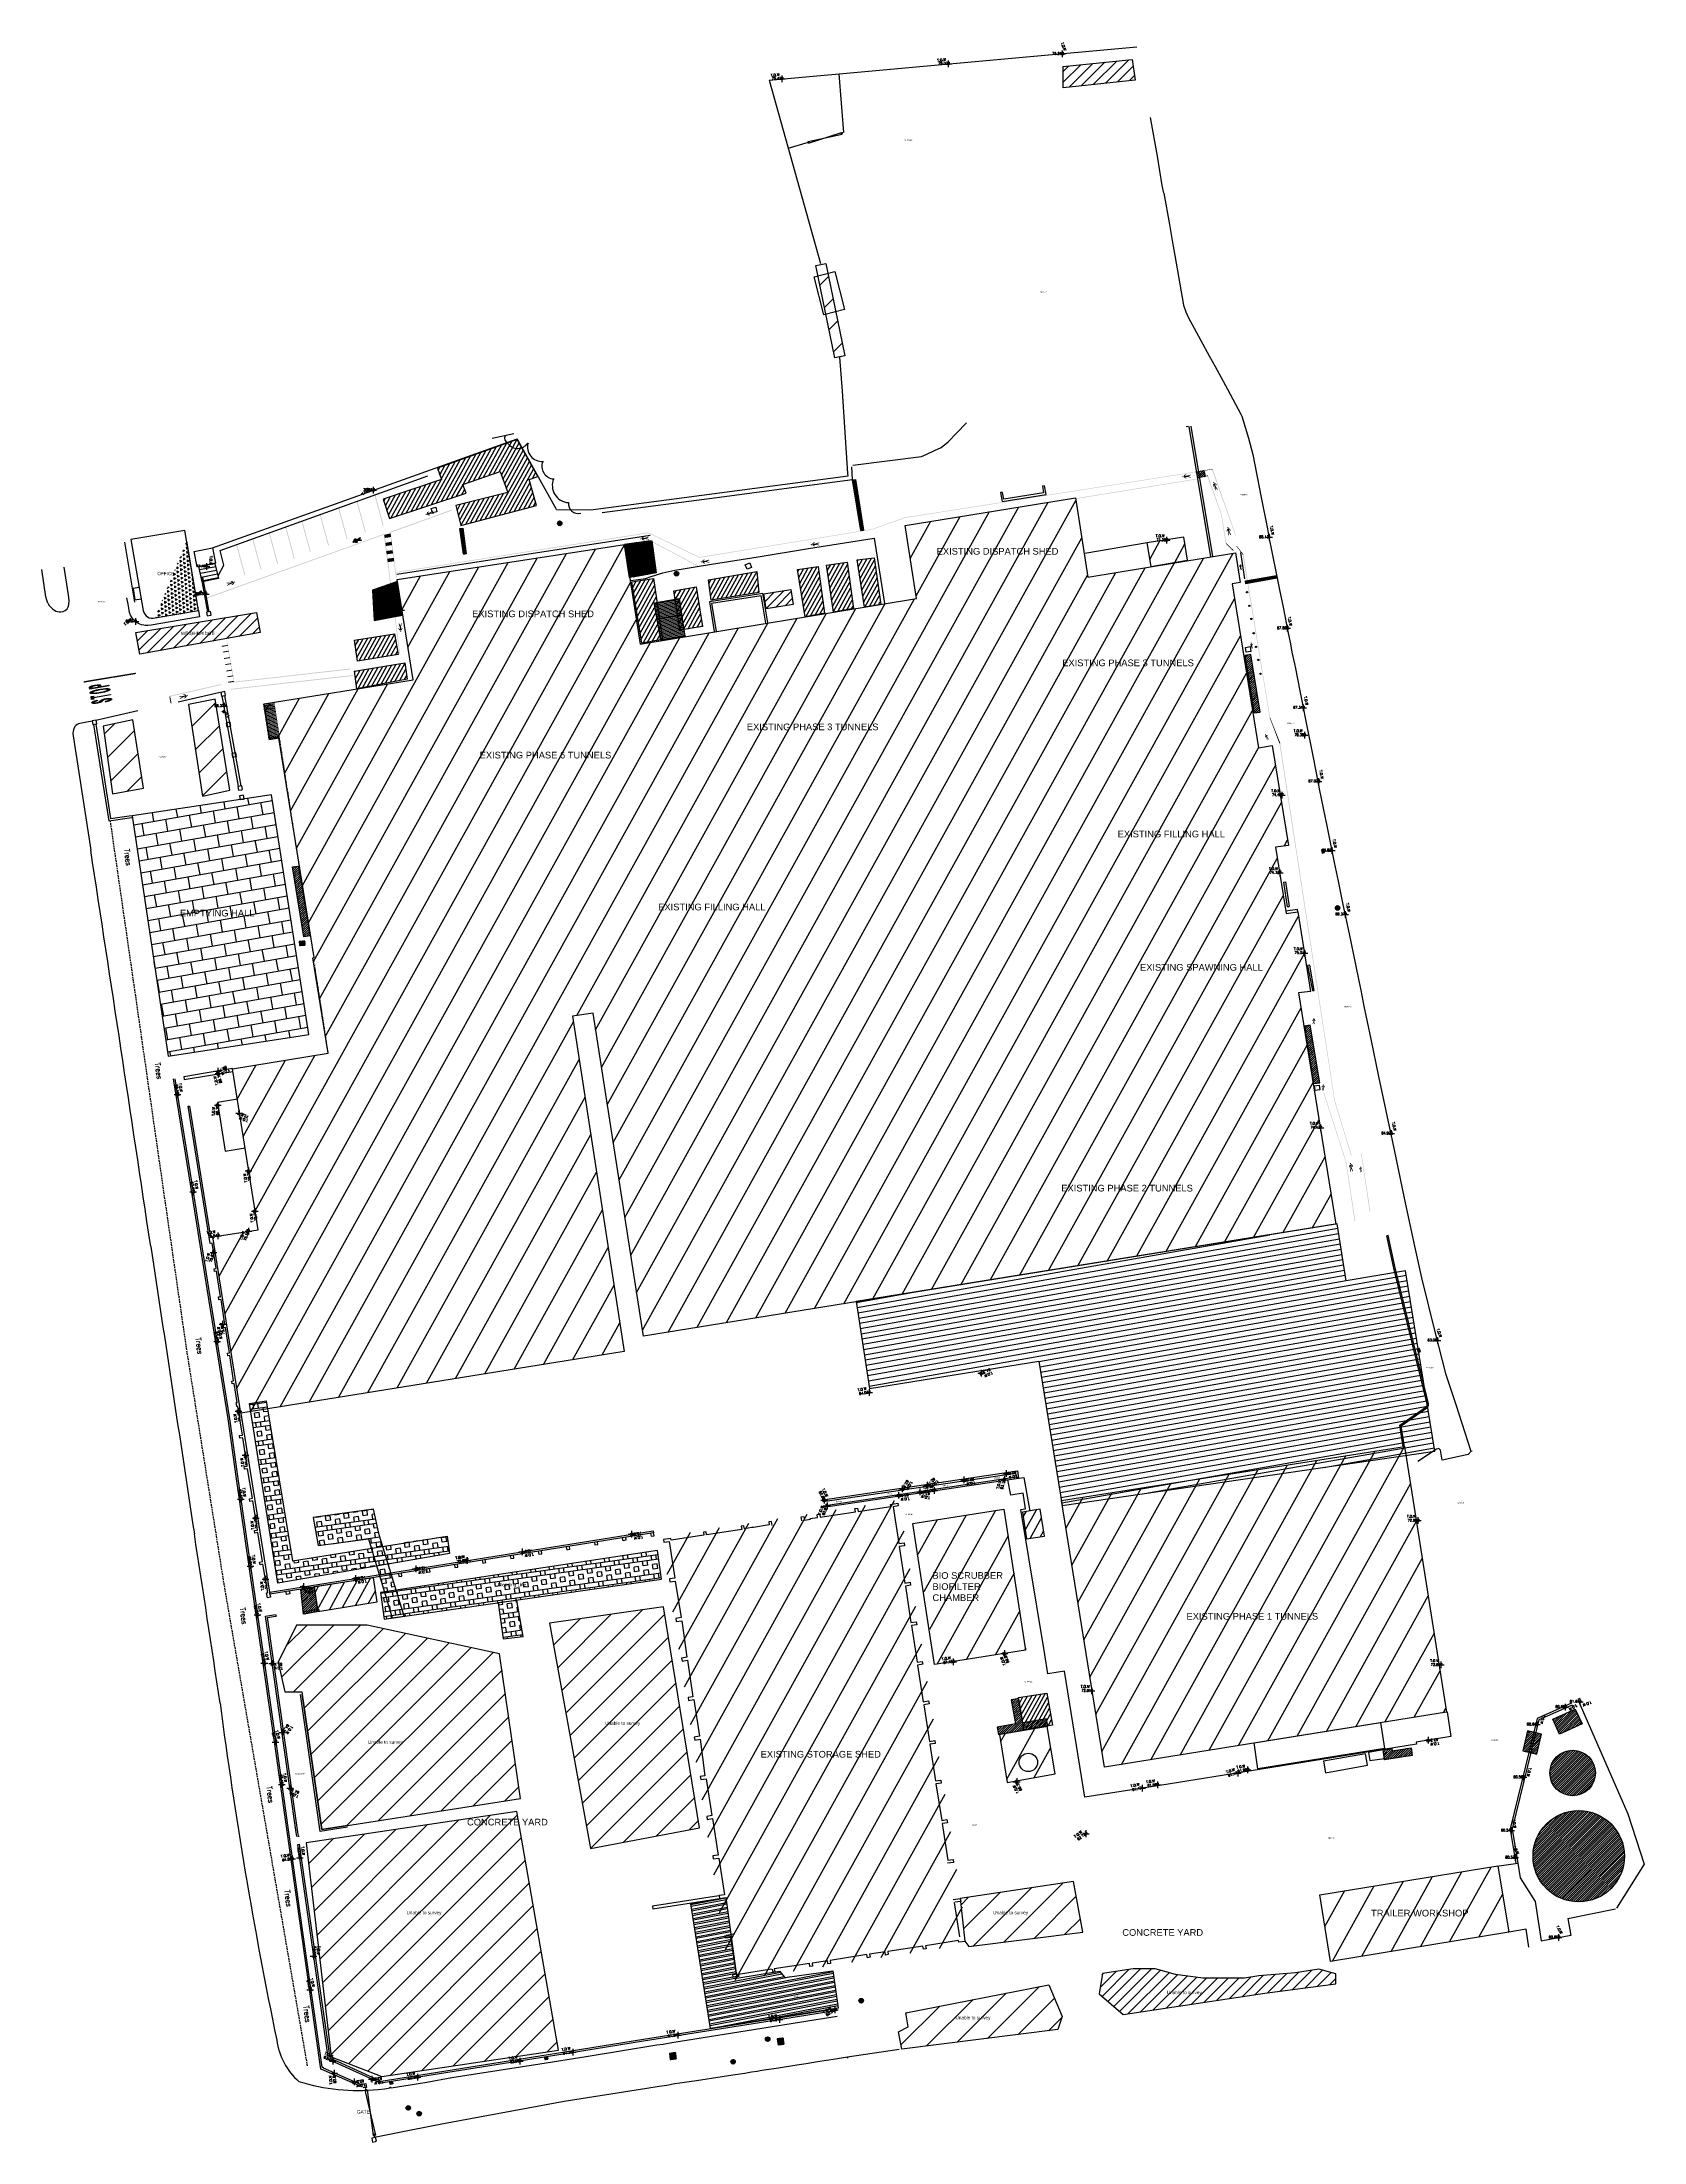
# Model space of a CAD drawing. Header units: millimetres. Extents: x 714210 to 714450, y 655680 to 655995.
import ezdxf
from ezdxf.enums import TextEntityAlignment as Align

# ---------------------------------------------------------------- set-up
doc = ezdxf.new("R2010")
doc.units = ezdxf.units.MM
doc.linetypes.add('HIDDEN', pattern=[0.375, 0.25, -0.125])
for name, color, linetype in [('0_FTR', 22, 'Continuous'), ('0_LVL', 22, 'Continuous'), ('A-BLDG', 7, 'Continuous'), ('A-BLDG-Temp', 130, 'Continuous'), ('Bollard', 214, 'Continuous'), ('BUILDING', 5, 'Continuous'), ('Cover', 150, 'Continuous'), ('GATE', 7, 'Continuous'), ('GATE_FTR', 7, 'Continuous'), ('Gravel', 48, 'Continuous'), ('HEDGE', 3, 'HIDDEN'), ('Inspection cover', 140, 'Continuous'), ('Kerb', 210, 'Continuous'), ('Machinery', 50, 'Continuous'), ('MH', 160, 'Continuous'), ('Railing', 1, 'Continuous'), ('Ramp', 70, 'Continuous'), ('ROAD_MARKING', 7, 'Continuous'), ('Stack', 241, 'Continuous'), ('Stairs', 200, 'Continuous'), ('Tank', 184, 'Continuous'), ('TEXT', 7, 'Continuous'), ('UTS-Unable To Survey', 210, 'Continuous'), ('Vegetation', 3, 'Continuous'), ('Wall', 30, 'Continuous'), ('Wall-Temp', 32, 'Continuous'), ('Water Tanks', 160, 'Continuous'), ('Weigh Bridge', 45, 'Continuous'), ('WL0', 7, 'Continuous')]:
    doc.layers.add(name, color=color, linetype=linetype)
doc.layers.add('Tarmac', color=250, linetype='Continuous', plot=False)
doc.styles.add('MONO', font='txt.shx')
doc.styles.add('ROMANS', font='romans')
doc.styles.get("Standard").update_dxf_attribs({"font": 'arial.ttf'})
pattern_1 = [(191, (0, 0), (0.016357101129, -0.084149990301), []), (191, (-0.0335, 0.0226), (0.016357101129, -0.084149990301), [])]
pattern_2 = [(214, (0, 0), (-0.0074537843718, -0.038346396324), [0.0276225, -0.0276225]), (304, (-0.0229, -0.015446), (0.038346396324, -0.0074537843718), [0.0276225, -0.0276225])]

# ---------------------------------------------------------------- blocks, each defined once
blk = doc.blocks.new('gfgf')
at = {"layer": 'A-BLDG'}
blk.add_lwpolyline([(714324.31, 655773.09), (714324.22, 655773.7), (714324.61, 655773.76), (714324.69, 655773.21), (714325.59, 655773.35), (714325.58, 655773.44), (714326.66, 655773.59), (714326.59, 655774.05), (714326.99, 655774.12), (714327.06, 655773.66), (714332.34, 655774.47), (714332.25, 655774.94), (714332.66, 655774.99), (714332.73, 655774.53), (714337.65, 655775.28), (714337.61, 655775.54), (714338.7, 655775.74), (714338.76, 655775.34), (714337.97, 655775.22), (714338.84, 655769.7), (714339.62, 655769.83), (714339.69, 655769.38), (714338.9, 655769.26), (714339.75, 655763.79), (714340.55, 655763.92), (714340.61, 655763.47), (714339.83, 655763.32), (714340.66, 655757.86), (714341.44, 655757.98), (714341.52, 655757.52), (714340.72, 655757.43), (714341.59, 655751.94), (714342.36, 655752.06), (714342.43, 655751.62), (714341.66, 655751.5), (714342.51, 655746.02), (714343.29, 655746.13), (714343.37, 655745.69), (714342.58, 655745.57), (714343.43, 655740.08), (714344.23, 655740.21), (714344.29, 655739.76), (714343.5, 655739.64), (714344.34, 655734.15), (714345.13, 655734.27), (714345.19, 655733.82), (714344.4, 655733.7), (714345.26, 655728.22), (714346.04, 655728.35), (714346.12, 655727.89), (714345.32, 655727.77), (714346.17, 655722.28), (714346.96, 655722.39), (714347.04, 655721.93), (714346.15, 655721.81)], dxfattribs=at)
blk = doc.blocks.new('STOP')
h = blk.add_hatch(color=0)
h.paths.add_polyline_path([(-0.5, -0.036769), (-0.5, -0.036769), (-0.474195, -0.034576), (-0.473351, -0.040647), (-0.472003, -0.046045), (-0.470316, -0.051274), (-0.468123, -0.055827), (-0.465762, -0.060044), (-0.462725, -0.063923), (-0.459184, -0.067465), (-0.455136, -0.07067), (-0.450245, -0.073537), (-0.445017, -0.076235), (-0.439282, -0.078428), (-0.433209, -0.080115), (-0.42697, -0.081296), (-0.420392, -0.082138), (-0.413477, -0.082307), (-0.407405, -0.082138), (-0.401501, -0.081633), (-0.396104, -0.080621), (-0.390875, -0.079272), (-0.385984, -0.077585), (-0.38143, -0.075561), (-0.377382, -0.073368), (-0.373841, -0.070838), (-0.370804, -0.067971), (-0.368274, -0.064935), (-0.366082, -0.061562), (-0.364396, -0.058189), (-0.363383, -0.054647), (-0.36254, -0.050936), (-0.362372, -0.047225), (-0.36254, -0.043346), (-0.363215, -0.039805), (-0.364396, -0.036431), (-0.365913, -0.033227), (-0.367937, -0.030359), (-0.370467, -0.027492), (-0.373672, -0.024962), (-0.377382, -0.022432), (-0.381767, -0.020239), (-0.38649, -0.018215), (-0.390706, -0.016698), (-0.396441, -0.015011), (-0.403694, -0.012987), (-0.412633, -0.010625), (-0.423259, -0.008096), (-0.433885, -0.005397), (-0.443161, -0.002698), (-0.451088, -0.000169), (-0.457834, 0.002361), (-0.463064, 0.004722), (-0.468629, 0.008096), (-0.47352, 0.011637), (-0.478074, 0.015517), (-0.481785, 0.019565), (-0.484989, 0.02395), (-0.487688, 0.028673), (-0.489712, 0.033564), (-0.491061, 0.038793), (-0.491905, 0.044189), (-0.492242, 0.049755), (-0.491905, 0.055827), (-0.490892, 0.061899), (-0.489037, 0.067803), (-0.486507, 0.073368), (-0.483472, 0.078934), (-0.479592, 0.084163), (-0.475038, 0.088716), (-0.46981, 0.092933), (-0.464075, 0.096475), (-0.457497, 0.099511), (-0.450582, 0.102041), (-0.44333, 0.104065), (-0.435739, 0.105414), (-0.427981, 0.106258), (-0.419716, 0.106595), (-0.410777, 0.106258), (-0.402345, 0.105414), (-0.394249, 0.103896), (-0.38649, 0.101872), (-0.379406, 0.099174), (-0.37266, 0.095969), (-0.366589, 0.092258), (-0.361191, 0.087873), (-0.356468, 0.082982), (-0.35242, 0.077416), (-0.349047, 0.071682), (-0.346349, 0.065441), (-0.344325, 0.058864), (-0.342975, 0.052117), (-0.342301, 0.045033), (-0.368443, 0.043009), (-0.369624, 0.05043), (-0.371817, 0.057177), (-0.374515, 0.06308), (-0.378226, 0.06814), (-0.38278, 0.072525), (-0.388008, 0.076067), (-0.394249, 0.078934), (-0.401501, 0.080958), (-0.409597, 0.082138), (-0.418536, 0.082476), (-0.427981, 0.082138), (-0.436246, 0.080958), (-0.443498, 0.079272), (-0.449571, 0.076742), (-0.45463, 0.073368), (-0.458678, 0.069658), (-0.461882, 0.06561), (-0.464075, 0.061225), (-0.465425, 0.056502), (-0.46593, 0.051442), (-0.465593, 0.047225), (-0.464581, 0.043178), (-0.463064, 0.039635), (-0.460871, 0.036262), (-0.458003, 0.033227), (-0.453787, 0.030359), (-0.447546, 0.027492), (-0.439282, 0.024456), (-0.429162, 0.021589), (-0.416849, 0.018553), (-0.404368, 0.015517), (-0.393575, 0.012818), (-0.384467, 0.01012), (-0.377045, 0.007759), (-0.371311, 0.005397), (-0.364396, 0.001855), (-0.358324, -0.002024), (-0.353096, -0.006241), (-0.348372, -0.010795), (-0.344662, -0.015686), (-0.341625, -0.020914), (-0.339096, -0.02648), (-0.33741, -0.032215), (-0.336397, -0.038455), (-0.33606, -0.044864), (-0.336397, -0.051442), (-0.337579, -0.057851), (-0.339433, -0.063923), (-0.342132, -0.069995), (-0.345505, -0.075898), (-0.349553, -0.081464), (-0.354276, -0.086524), (-0.359672, -0.091078), (-0.365744, -0.094957), (-0.372491, -0.098499), (-0.379743, -0.101366), (-0.387334, -0.103728), (-0.39526, -0.105245), (-0.403525, -0.106258), (-0.412127, -0.106595), (-0.42309, -0.106258), (-0.433041, -0.105245), (-0.442486, -0.103728), (-0.451088, -0.101366), (-0.459015, -0.098499), (-0.466268, -0.094789), (-0.472845, -0.090572), (-0.478749, -0.08568), (-0.484146, -0.080115), (-0.4887, -0.073874), (-0.492579, -0.067128), (-0.495615, -0.060044), (-0.497976, -0.052623), (-0.499326, -0.044864)])
h.paths.add_polyline_path([(-0.171445, -0.103053), (-0.171445, -0.103053), (-0.171445, 0.078765), (-0.239417, 0.078765), (-0.239417, 0.103053), (-0.075983, 0.103053), (-0.075983, 0.078765), (-0.144122, 0.078765), (-0.144122, -0.103053)])
h.paths.add_polyline_path([(0.034322, -0.002698), (0.034322, -0.002698), (0.035504, 0.016866), (0.038708, 0.034744), (0.044274, 0.050767), (0.052032, 0.065104), (0.061815, 0.077585), (0.073453, 0.088042), (0.08644, 0.096138), (0.100607, 0.101872), (0.116124, 0.105414), (0.13299, 0.106595), (0.144122, 0.106089), (0.154916, 0.104402), (0.165205, 0.101704), (0.174987, 0.097824), (0.184432, 0.092933), (0.193034, 0.08703), (0.200962, 0.080284), (0.207877, 0.072694), (0.214118, 0.06426), (0.219346, 0.054984), (0.223563, 0.044864), (0.226935, 0.034407), (0.229466, 0.023276), (0.230815, 0.011807), (0.23132, -0.000337), (0.230815, -0.01265), (0.229296, -0.024288), (0.226767, -0.035588), (0.223225, -0.046213), (0.218672, -0.056502), (0.213274, -0.065779), (0.206864, -0.074211), (0.199781, -0.081801), (0.191686, -0.088379), (0.182915, -0.093945), (0.173469, -0.098499), (0.163687, -0.102041), (0.153736, -0.104571), (0.143447, -0.106089), (0.132821, -0.106595), (0.121353, -0.106089), (0.110558, -0.104402), (0.100102, -0.101535), (0.090318, -0.097656), (0.080874, -0.092596), (0.072103, -0.086524), (0.064345, -0.079609), (0.057262, -0.072019), (0.051358, -0.063417), (0.04613, -0.05414), (0.041913, -0.044359), (0.038539, -0.034239), (0.036178, -0.02395), (0.034829, -0.013493)])
h.paths.add_polyline_path([(0.06249, -0.003205), (0.06249, -0.003205), (0.063332, -0.017373), (0.065694, -0.030528), (0.069742, -0.042166), (0.075308, -0.052623), (0.082561, -0.061899), (0.090825, -0.069658), (0.100102, -0.075561), (0.110221, -0.079946), (0.121015, -0.082476), (0.132653, -0.083319), (0.144629, -0.082476), (0.155591, -0.079777), (0.165711, -0.075561), (0.174987, -0.069489), (0.183252, -0.06173), (0.190504, -0.052286), (0.196071, -0.041491), (0.199949, -0.029179), (0.20231, -0.015348), (0.203154, -0.000169), (0.202817, 0.009614), (0.201805, 0.01889), (0.200118, 0.027661), (0.197757, 0.035925), (0.194721, 0.043684), (0.19101, 0.050936), (0.186625, 0.057345), (0.181565, 0.063248), (0.176, 0.068308), (0.169759, 0.072862), (0.163181, 0.076573), (0.156098, 0.07944), (0.148676, 0.081464), (0.141086, 0.082813), (0.133159, 0.083151), (0.121858, 0.082307), (0.111233, 0.079946), (0.101282, 0.076067), (0.092005, 0.070501), (0.083403, 0.063248), (0.075814, 0.054309), (0.06991, 0.043009), (0.065862, 0.029853), (0.063332, 0.014336)])
h.paths.add_polyline_path([(0.342638, -0.103053), (0.342638, -0.103053), (0.342638, 0.103053), (0.420392, 0.103053), (0.42815, 0.103053), (0.435233, 0.102716), (0.441474, 0.102378), (0.447041, 0.101872), (0.451763, 0.101029), (0.457666, 0.099848), (0.463063, 0.09833), (0.468292, 0.096475), (0.472845, 0.094114), (0.477231, 0.091415), (0.48111, 0.088379), (0.48482, 0.084837), (0.488025, 0.080958), (0.491061, 0.076404), (0.493759, 0.071513), (0.495952, 0.066284), (0.497807, 0.060887), (0.498989, 0.055321), (0.499831, 0.049418), (0.5, 0.043515), (0.499326, 0.033227), (0.497302, 0.023781), (0.493929, 0.014842), (0.489375, 0.006578), (0.483303, -0.001012), (0.475544, -0.00759), (0.465593, -0.01265), (0.453449, -0.016361), (0.439282, -0.018553), (0.422753, -0.019227), (0.369961, -0.019227), (0.369961, -0.103053)])
h.paths.add_polyline_path([(0.369961, 0.00506), (0.369961, 0.00506), (0.423259, 0.00506), (0.433209, 0.005397), (0.44198, 0.006578), (0.449402, 0.008602), (0.455641, 0.0113), (0.460702, 0.014842), (0.464749, 0.019227), (0.467786, 0.024119), (0.469979, 0.029685), (0.471327, 0.035757), (0.471834, 0.042672), (0.471497, 0.047563), (0.470821, 0.052454), (0.469473, 0.056839), (0.467617, 0.060887), (0.465256, 0.064767), (0.462558, 0.06814), (0.459352, 0.071176), (0.45598, 0.073537), (0.452269, 0.075561), (0.448052, 0.07691), (0.444848, 0.077585), (0.440631, 0.078091), (0.435572, 0.078428), (0.429668, 0.078765), (0.422585, 0.078765), (0.369961, 0.078765)])
at = {"color": 0, "linetype": 'ByBlock', "flags": 128}
for points in [[(-0.5, -0.036769), (-0.474195, -0.034576), (-0.473351, -0.040647), (-0.472003, -0.046045), (-0.470316, -0.051274), (-0.468123, -0.055827), (-0.465762, -0.060044), (-0.462725, -0.063923), (-0.459184, -0.067465), (-0.455136, -0.07067), (-0.450245, -0.073537), (-0.445017, -0.076235), (-0.439282, -0.078428), (-0.433209, -0.080115), (-0.42697, -0.081296), (-0.420392, -0.082138), (-0.413477, -0.082307), (-0.407405, -0.082138), (-0.401501, -0.081633), (-0.396104, -0.080621), (-0.390875, -0.079272), (-0.385984, -0.077585), (-0.38143, -0.075561), (-0.377382, -0.073368), (-0.373841, -0.070838), (-0.370804, -0.067971), (-0.368274, -0.064935), (-0.366082, -0.061562), (-0.364396, -0.058189), (-0.363383, -0.054647), (-0.36254, -0.050936), (-0.362372, -0.047225), (-0.36254, -0.043346), (-0.363215, -0.039805), (-0.364396, -0.036431), (-0.365913, -0.033227), (-0.367937, -0.030359), (-0.370467, -0.027492), (-0.373672, -0.024962), (-0.377382, -0.022432), (-0.381767, -0.020239), (-0.38649, -0.018215), (-0.390706, -0.016698), (-0.396441, -0.015011), (-0.403694, -0.012987), (-0.412633, -0.010625), (-0.423259, -0.008096), (-0.433885, -0.005397), (-0.443161, -0.002698), (-0.451088, -0.000169), (-0.457834, 0.002361), (-0.463064, 0.004722), (-0.468629, 0.008096), (-0.47352, 0.011637), (-0.478074, 0.015517), (-0.481785, 0.019565), (-0.484989, 0.02395), (-0.487688, 0.028673), (-0.489712, 0.033564), (-0.491061, 0.038793), (-0.491905, 0.044189), (-0.492242, 0.049755), (-0.491905, 0.055827), (-0.490892, 0.061899), (-0.489037, 0.067803), (-0.486507, 0.073368), (-0.483472, 0.078934), (-0.479592, 0.084163), (-0.475038, 0.088716), (-0.46981, 0.092933), (-0.464075, 0.096475), (-0.457497, 0.099511), (-0.450582, 0.102041), (-0.44333, 0.104065), (-0.435739, 0.105414), (-0.427981, 0.106258), (-0.419716, 0.106595), (-0.410777, 0.106258), (-0.402345, 0.105414), (-0.394249, 0.103896), (-0.38649, 0.101872), (-0.379406, 0.099174), (-0.37266, 0.095969), (-0.366589, 0.092258), (-0.361191, 0.087873), (-0.356468, 0.082982), (-0.35242, 0.077416), (-0.349047, 0.071682), (-0.346349, 0.065441), (-0.344325, 0.058864), (-0.342975, 0.052117), (-0.342301, 0.045033), (-0.368443, 0.043009), (-0.369624, 0.05043), (-0.371817, 0.057177), (-0.374515, 0.06308), (-0.378226, 0.06814), (-0.38278, 0.072525), (-0.388008, 0.076067), (-0.394249, 0.078934), (-0.401501, 0.080958), (-0.409597, 0.082138), (-0.418536, 0.082476), (-0.427981, 0.082138), (-0.436246, 0.080958), (-0.443498, 0.079272), (-0.449571, 0.076742), (-0.45463, 0.073368), (-0.458678, 0.069658), (-0.461882, 0.06561), (-0.464075, 0.061225), (-0.465425, 0.056502), (-0.46593, 0.051442), (-0.465593, 0.047225), (-0.464581, 0.043178), (-0.463064, 0.039635), (-0.460871, 0.036262), (-0.458003, 0.033227), (-0.453787, 0.030359), (-0.447546, 0.027492), (-0.439282, 0.024456), (-0.429162, 0.021589), (-0.416849, 0.018553), (-0.404368, 0.015517), (-0.393575, 0.012818), (-0.384467, 0.01012), (-0.377045, 0.007759), (-0.371311, 0.005397), (-0.364396, 0.001855), (-0.358324, -0.002024), (-0.353096, -0.006241), (-0.348372, -0.010795), (-0.344662, -0.015686), (-0.341625, -0.020914), (-0.339096, -0.02648), (-0.33741, -0.032215), (-0.336397, -0.038455), (-0.33606, -0.044864), (-0.336397, -0.051442), (-0.337579, -0.057851), (-0.339433, -0.063923), (-0.342132, -0.069995), (-0.345505, -0.075898), (-0.349553, -0.081464), (-0.354276, -0.086524), (-0.359672, -0.091078), (-0.365744, -0.094957), (-0.372491, -0.098499), (-0.379743, -0.101366), (-0.387334, -0.103728), (-0.39526, -0.105245), (-0.403525, -0.106258), (-0.412127, -0.106595), (-0.42309, -0.106258), (-0.433041, -0.105245), (-0.442486, -0.103728), (-0.451088, -0.101366), (-0.459015, -0.098499), (-0.466268, -0.094789), (-0.472845, -0.090572), (-0.478749, -0.08568), (-0.484146, -0.080115), (-0.4887, -0.073874), (-0.492579, -0.067128), (-0.495615, -0.060044), (-0.497976, -0.052623), (-0.499326, -0.044864)], [(-0.171445, -0.103053), (-0.171445, 0.078765), (-0.239417, 0.078765), (-0.239417, 0.103053), (-0.075983, 0.103053), (-0.075983, 0.078765), (-0.144122, 0.078765), (-0.144122, -0.103053)], [(0.034322, -0.002698), (0.035504, 0.016866), (0.038708, 0.034744), (0.044274, 0.050767), (0.052032, 0.065104), (0.061815, 0.077585), (0.073453, 0.088042), (0.08644, 0.096138), (0.100607, 0.101872), (0.116124, 0.105414), (0.13299, 0.106595), (0.144122, 0.106089), (0.154916, 0.104402), (0.165205, 0.101704), (0.174987, 0.097824), (0.184432, 0.092933), (0.193034, 0.08703), (0.200962, 0.080284), (0.207877, 0.072694), (0.214118, 0.06426), (0.219346, 0.054984), (0.223563, 0.044864), (0.226935, 0.034407), (0.229466, 0.023276), (0.230815, 0.011807), (0.23132, -0.000337), (0.230815, -0.01265), (0.229296, -0.024288), (0.226767, -0.035588), (0.223225, -0.046213), (0.218672, -0.056502), (0.213274, -0.065779), (0.206864, -0.074211), (0.199781, -0.081801), (0.191686, -0.088379), (0.182915, -0.093945), (0.173469, -0.098499), (0.163687, -0.102041), (0.153736, -0.104571), (0.143447, -0.106089), (0.132821, -0.106595), (0.121353, -0.106089), (0.110558, -0.104402), (0.100102, -0.101535), (0.090318, -0.097656), (0.080874, -0.092596), (0.072103, -0.086524), (0.064345, -0.079609), (0.057262, -0.072019), (0.051358, -0.063417), (0.04613, -0.05414), (0.041913, -0.044359), (0.038539, -0.034239), (0.036178, -0.02395), (0.034829, -0.013493)], [(0.06249, -0.003205), (0.063332, -0.017373), (0.065694, -0.030528), (0.069742, -0.042166), (0.075308, -0.052623), (0.082561, -0.061899), (0.090825, -0.069658), (0.100102, -0.075561), (0.110221, -0.079946), (0.121015, -0.082476), (0.132653, -0.083319), (0.144629, -0.082476), (0.155591, -0.079777), (0.165711, -0.075561), (0.174987, -0.069489), (0.183252, -0.06173), (0.190504, -0.052286), (0.196071, -0.041491), (0.199949, -0.029179), (0.20231, -0.015348), (0.203154, -0.000169), (0.202817, 0.009614), (0.201805, 0.01889), (0.200118, 0.027661), (0.197757, 0.035925), (0.194721, 0.043684), (0.19101, 0.050936), (0.186625, 0.057345), (0.181565, 0.063248), (0.176, 0.068308), (0.169759, 0.072862), (0.163181, 0.076573), (0.156098, 0.07944), (0.148676, 0.081464), (0.141086, 0.082813), (0.133159, 0.083151), (0.121858, 0.082307), (0.111233, 0.079946), (0.101282, 0.076067), (0.092005, 0.070501), (0.083403, 0.063248), (0.075814, 0.054309), (0.06991, 0.043009), (0.065862, 0.029853), (0.063332, 0.014336)], [(0.342638, -0.103053), (0.342638, 0.103053), (0.42815, 0.103053), (0.435233, 0.102716), (0.441474, 0.102378), (0.447041, 0.101872), (0.451763, 0.101029), (0.457666, 0.099848), (0.463063, 0.09833), (0.468292, 0.096475), (0.472845, 0.094114), (0.477231, 0.091415), (0.48111, 0.088379), (0.48482, 0.084837), (0.488025, 0.080958), (0.491061, 0.076404), (0.493759, 0.071513), (0.495952, 0.066284), (0.497807, 0.060887), (0.498989, 0.055321), (0.499831, 0.049418), (0.5, 0.043515), (0.499326, 0.033227), (0.497302, 0.023781), (0.493929, 0.014842), (0.489375, 0.006578), (0.483303, -0.001012), (0.475544, -0.00759), (0.465593, -0.01265), (0.453449, -0.016361), (0.439282, -0.018553), (0.422753, -0.019227), (0.369961, -0.019227), (0.369961, -0.103053)], [(0.369961, 0.00506), (0.423259, 0.00506), (0.433209, 0.005397), (0.44198, 0.006578), (0.449402, 0.008602), (0.455641, 0.0113), (0.460702, 0.014842), (0.464749, 0.019227), (0.467786, 0.024119), (0.469979, 0.029685), (0.471327, 0.035757), (0.471834, 0.042672), (0.471497, 0.047563), (0.470821, 0.052454), (0.469473, 0.056839), (0.467617, 0.060887), (0.465256, 0.064767), (0.462558, 0.06814), (0.459352, 0.071176), (0.45598, 0.073537), (0.452269, 0.075561), (0.448052, 0.07691), (0.444848, 0.077585), (0.440631, 0.078091), (0.435572, 0.078428), (0.429668, 0.078765), (0.369961, 0.078765)]]:
    blk.add_lwpolyline(points, close=True, dxfattribs=at)
blk = doc.blocks.new('A$C4028fa35')
at = {"layer": 'WL0'}
blk.add_solid([(-1.61, -3.11), (0, 0), (-1.43, -3.2), (0.18, -0.09)], dxfattribs=at)
blk = doc.blocks.new('man')
h = blk.add_hatch(color=256)
h.dxf.hatch_style = 1
h.paths.add_polyline_path([(714257.36, 655920.22), (714257.41, 655920.14), (714257.29, 655920.05), (714257.21, 655919.93), (714257.43, 655920.01), (714257.56, 655920.07), (714258, 655920.38), (714258.07, 655920.31), (714257.91, 655920.17), (714257.69, 655920.01), (714257.85, 655920.04), (714257.99, 655920.04), (714258.17, 655920.03), (714258.16, 655919.95), (714257.85, 655919.92), (714257.72, 655919.92), (714257.48, 655919.84), (714257.31, 655919.76), (714257.35, 655919.74), (714257.57, 655919.75), (714257.61, 655919.66), (714257.46, 655919.63), (714257.32, 655919.64), (714257.26, 655919.66), (714257.2, 655919.71), (714257.17, 655919.75), (714257.12, 655919.82), (714257.09, 655919.89), (714257.09, 655919.96), (714257.11, 655920.02), (714257.16, 655920.08), (714257.2, 655920.12), (714257.26, 655920.16)])
edge = h.paths.add_edge_path()
edge.add_arc((714257, 655919.74), 0.0893, 0, 360)
blk = doc.blocks.new('GATE')
at = {"color": 0, "linetype": 'ByBlock', "flags": 128}
for points in [[(-0.450902, 0), (-0.451904, 0.007014), (-0.455912, 0.014028), (-0.460922, 0.019038), (-0.467936, 0.023046), (-0.475952, 0.024048), (-0.482966, 0.023046), (-0.48998, 0.019038), (-0.49499, 0.014028), (-0.498998, 0.007014), (-0.5, 0), (-0.498998, -0.007014), (-0.49499, -0.014028), (-0.48998, -0.019038), (-0.482966, -0.023046), (-0.475952, -0.024048), (-0.467936, -0.023046), (-0.460922, -0.019038), (-0.455912, -0.014028), (-0.451904, -0.007014)], [(-0.475952, 0.024048), (-0.475952, 0.078156), (0.475952, -0.078156), (0.475952, -0.024048)], [(-0.475952, -0.024048), (-0.475952, -0.078156), (0.475952, 0.078156), (0.475952, 0.024048)], [(-0.450902, 0), (-0.451904, -0.007014)], [(0.5, 0), (0.498998, 0.007014), (0.49499, 0.014028), (0.48998, 0.019038), (0.482966, 0.023046), (0.475952, 0.024048), (0.467936, 0.023046), (0.460922, 0.019038), (0.455912, 0.014028), (0.451904, 0.007014), (0.450902, 0), (0.451904, -0.007014), (0.455912, -0.014028), (0.460922, -0.019038), (0.467936, -0.023046), (0.475952, -0.024048), (0.482966, -0.023046), (0.48998, -0.019038), (0.49499, -0.014028), (0.498998, -0.007014)], [(0.5, 0), (0.498998, -0.007014)]]:
    blk.add_lwpolyline(points, dxfattribs=at)
blk = doc.blocks.new('SPOT')
at = {"color": 0, "linetype": 'ByBlock', "flags": 128}
for points in [[(-0.5, 0), (0.5, 0)], [(0, 0.5), (0, -0.5)]]:
    blk.add_lwpolyline(points, dxfattribs=at)

msp = doc.modelspace()

# ---------------------------------------------------------------- hatches: boundary and pattern name
at = {"layer": 'A-BLDG'}
h = msp.add_hatch(dxfattribs=at)
h.set_pattern_fill('ANSI31', color=256, scale=1.1, angle=196)
h.paths.add_polyline_path([(714253.23, 655843.12), (714250.93, 655857.41), (714251.09, 655857.44), (714245.82, 655890.36), (714244.46, 655890.11), (714243.61, 655895.44), (714265.92, 655899.05), (714263.55, 655914.07), (714297.58, 655919.32), (714299.93, 655904.4), (714341.33, 655911.25), (714339.61, 655922.2), (714365.12, 655926.34), (714367.01, 655914.44), (714389.08, 655918.09), (714389.81, 655913.62), (714388.61, 655913.42), (714392.55, 655888.89), (714394.62, 655889.21), (714397.02, 655874.23), (714395.09, 655874), (714396.68, 655864.04), (714398.43, 655864.32), (714400.36, 655852.39), (714398.56, 655852.16), (714404.14, 655817.49), (714300.42, 655800.76), (714292.88, 655849.12), (714289.81, 655848.69), (714297.56, 655798.46), (714240.14, 655789.22), (714235.96, 655815.62), (714242.74, 655816.67), (714238.87, 655840.79)])
h = msp.add_hatch(dxfattribs=at)
h.set_pattern_fill('TRIANG', color=256, scale=0.066, angle=214)
edge = h.paths.add_edge_path(flags=17)
edge.add_line((714233.77, 655909.46), (714231.75, 655921.42))
edge.add_line((714231.75, 655921.42), (714223.67, 655920.07))
edge.add_line((714223.67, 655920.07), (714225.52, 655909.42))
edge.add_arc((714226.9, 655909.68), 1.4, 190.5787, 285.6703)
edge.add_line((714227.28, 655908.33), (714233.77, 655909.46))
edge.add_line((714233.77, 655909.46), (714232.02, 655919.83))
edge = h.paths.add_edge_path(flags=17)
edge.add_line((714233.77, 655909.46), (714231.75, 655921.42))
edge.add_line((714231.75, 655921.42), (714223.67, 655920.07))
edge.add_line((714223.67, 655920.07), (714225.52, 655909.42))
edge.add_arc((714226.9, 655909.68), 1.4, 190.5787, 285.6703)
edge.add_line((714227.28, 655908.33), (714233.77, 655909.46))
edge = h.paths.add_edge_path(flags=0)
edge.add_line((714233.77, 655909.46), (714232.02, 655919.83))
edge.add_line((714233.77, 655909.46), (714232.02, 655919.83))
edge = h.paths.add_edge_path(flags=0)
edge.add_line((714224.9, 655912.89), (714223.99, 655912.73))
edge.add_line((714223.99, 655912.73), (714224.27, 655911.02))
edge.add_line((714224.27, 655911.02), (714225.22, 655911.19))
h.paths.add_polyline_path([(714227.46, 655914.45), (714230.27, 655914.45), (714230.27, 655915.48), (714227.46, 655915.48)], flags=8)
h = msp.add_hatch(dxfattribs=at)
h.set_pattern_fill('ANSI31', color=256, scale=1.1, angle=196)
h.paths.add_polyline_path([(714381.91, 655916.96), (714381.37, 655920.45), (714375.83, 655919.56), (714376.44, 655916.04)])
h = msp.add_hatch(dxfattribs=at)
h.set_pattern_fill('ANSI31', color=256, scale=1.1, angle=196)
h.paths.add_polyline_path([(714363.06, 655776.11), (714414.43, 655784.2), (714420.72, 655744.42), (714369.48, 655736.17)])
h = msp.add_hatch(dxfattribs=at)
h.set_pattern_fill('ANSI31', color=256, scale=1.1, angle=196)
h.paths.add_polyline_path([(714303.11, 655770.72), (714338.78, 655776.23), (714349.1, 655709.66), (714313.41, 655704.14)])
h = msp.add_hatch(dxfattribs=at)
h.set_pattern_fill('ANSI31', color=256, scale=1.1, angle=196)
h.paths.add_polyline_path([(714340.87, 655772.71), (714354.49, 655774.88), (714357.79, 655753.72), (714344.15, 655751.56)])
h = msp.add_hatch(dxfattribs=at)
h.set_pattern_fill('ANSI31', color=256, scale=0.39, angle=196)
h.paths.add_polyline_path([(714357.19, 655774.35), (714357.81, 655770.36), (714360.48, 655770.8), (714359.83, 655774.8)])
h = msp.add_hatch(dxfattribs=at)
h.set_pattern_fill('ANSI31', color=256, scale=0.49, angle=196)
h.paths.add_polyline_path([(714251.12, 655763.17), (714251.67, 655759.48), (714260.56, 655760.95), (714260, 655764.53)])
h = msp.add_hatch(dxfattribs=at)
h.set_pattern_fill('ANSI31', color=256, scale=1.1, angle=196)
h.paths.add_polyline_path([(714353.74, 655741.09), (714354.92, 655733.9), (714362.12, 655735.19), (714360.9, 655742.28)])
h = msp.add_hatch(dxfattribs=at)
h.set_pattern_fill('ANSI31', color=256, scale=1.1, angle=196)
h.paths.add_polyline_path([(714401.74, 655717.07), (714428.42, 655721.37), (714430.04, 655711.43), (714403.31, 655707.08)])
at = {"layer": 'A-BLDG-Temp'}
h = msp.add_hatch(dxfattribs=at)
h.set_pattern_fill('ANSI31', color=256, scale=0.17, angle=196)
h.paths.add_polyline_path([(714284.59, 655929.51), (714281.53, 655935.05), (714269.57, 655930.77), (714270.17, 655929.05), (714261.45, 655926.14), (714262.41, 655923.22), (714273.87, 655927.04), (714273.4, 655928.31), (714278.95, 655930.27), (714280.1, 655927.13), (714272.33, 655925.15), (714273.1, 655922.17), (714284.39, 655925.17), (714283.34, 655929.05)])
h = msp.add_hatch(dxfattribs=at)
h.set_pattern_fill('ANSI31', color=256, scale=0.17, angle=196)
h.paths.add_polyline_path([(714328.92, 655909.2), (714327.84, 655916.23), (714330.93, 655916.7), (714331.87, 655909.74)])
h = msp.add_hatch(dxfattribs=at)
h.set_pattern_fill('ANSI31', color=256, scale=0.17, angle=196)
h.paths.add_polyline_path([(714333.54, 655909.94), (714332.44, 655917.02), (714335.01, 655917.35), (714335.97, 655910.35)])
h = msp.add_hatch(dxfattribs=at)
h.set_pattern_fill('ANSI31', color=256, scale=0.17, angle=196)
h.paths.add_polyline_path([(714300.19, 655904.54), (714298.68, 655913.76), (714301.93, 655914.22), (714303.29, 655905.08)])
h = msp.add_hatch(dxfattribs=at)
h.set_pattern_fill('ANSI31', color=256, scale=0.17, angle=196)
h.paths.add_polyline_path([(714310.18, 655914.03), (714317.39, 655915.27), (714317.71, 655912.14), (714310.55, 655910.97)])
h = msp.add_hatch(dxfattribs=at)
h.set_pattern_fill('ANSI31', color=256, scale=0.17, angle=196)
h.paths.add_polyline_path([(714324.63, 655908.48), (714323.51, 655915.57), (714326.6, 655916.04), (714327.57, 655909.02)])
h = msp.add_hatch(dxfattribs=at)
h.set_pattern_fill('ANSI31', color=256, scale=0.17, angle=196)
h.paths.add_polyline_path([(714308.33, 655913.01), (714309.28, 655907.07), (714305.88, 655906.51), (714305, 655912.4)])
h = msp.add_hatch(dxfattribs=at)
h.set_pattern_fill('ANSI31', color=256, scale=0.17, angle=196)
h.set_pattern_definition([(241, (-54.2231, -9.3153), (0.47207598693, -0.26167599253), [])])
h.paths.add_polyline_path([(714257.14, 655905), (714263.17, 655905.96), (714263.67, 655902.85), (714257.59, 655901.87)])
h = msp.add_hatch(dxfattribs=at)
h.set_pattern_fill('ANSI31', color=256, scale=0.17, angle=196)
h.set_pattern_definition([(241, (-54.4134, -13.49433), (0.47207598693, -0.26167599253), [])])
h.paths.add_polyline_path([(714257.14, 655900.37), (714264.69, 655901.62), (714265.06, 655899.15), (714257.5, 655897.71)])
h = msp.add_hatch(dxfattribs=at)
h.set_pattern_fill('AR-B816', color=256, scale=0.0089, angle=10)
h.paths.add_polyline_path([(714229.26, 655842.68), (714250.33, 655845.91), (714244.71, 655881.82), (714223.88, 655878.68)])
h = msp.add_hatch(dxfattribs=at)
h.set_pattern_fill('ANSI31', color=256, scale=0.17, angle=196)
h.paths.add_polyline_path([(714360.86, 655747.27), (714361.71, 655742.45), (714357.4, 655741.75), (714356.59, 655746.6)])
at = {"layer": 'Cover'}
h = msp.add_hatch(dxfattribs=at)
h.set_pattern_fill('ANSI31', color=256, scale=0.063, angle=145)
h.paths.add_polyline_path([(714302.02, 655910.61), (714305.78, 655911.22), (714306.64, 655905.59), (714303.05, 655905)])
h = msp.add_hatch(dxfattribs=at)
h.set_pattern_fill('ANSI31', color=256, scale=0.25, angle=145)
h.paths.add_polyline_path([(714332.28, 655805.95), (714334.3, 655792.92), (714359.64, 655796.99), (714363.16, 655775.37), (714418.97, 655783.5), (714414.59, 655810.51), (714405.68, 655809.05), (714404.31, 655817.54)])
at = {"layer": 'Machinery'}
h = msp.add_hatch(dxfattribs=at)
h.set_pattern_fill('ANSI31', color=256, scale=0.27)
h.paths.add_polyline_path([(714322.5, 655912.58), (714322.86, 655910.35), (714318.81, 655909.69), (714318.47, 655911.92)])
h = msp.add_hatch(dxfattribs=at)
h.set_pattern_fill('BOX', color=256, scale=0.11, angle=98)
h.paths.add_polyline_path([(714271.01, 655770.8), (714271.37, 655768.17), (714245.68, 655763.76), (714241.44, 655790.64), (714243.94, 655791.04), (714247.89, 655767.1)])
h = msp.add_hatch(dxfattribs=at)
h.set_pattern_fill('BOX', color=256, scale=0.11, angle=98)
edge = h.paths.add_edge_path()
edge.add_line((714262.8, 655758.52), (714264.57, 655758.81))
edge.add_line((714264.57, 655758.81), (714260.83, 655771))
edge.add_line((714260.83, 655771), (714260.02, 655774.83))
edge.add_line((714260.02, 655774.83), (714250.94, 655773.55))
edge.add_line((714250.94, 655773.55), (714251.73, 655769.39))
edge.add_line((714251.73, 655769.39), (714259.25, 655770.36))
edge.add_line((714259.25, 655770.36), (714262.8, 655758.52))
h = msp.add_hatch(dxfattribs=at)
h.set_pattern_fill('BOX', color=256, scale=0.11, angle=98)
h.paths.add_polyline_path([(714261.06, 655762.35), (714261.59, 655758.32), (714303.16, 655764.31), (714302.52, 655768.65)])
h.paths.add_polyline_path([(714278.48, 655762.99), (714282.97, 655762.99), (714282.97, 655764.02), (714278.48, 655764.02)], flags=24)
h = msp.add_hatch(dxfattribs=at)
h.set_pattern_fill('BOX', color=256, scale=0.11, angle=98)
h.paths.add_polyline_path([(714278.68, 655760.77), (714279.44, 655755.42), (714282.41, 655755.77), (714281.49, 655761.15)])
at = {"layer": 'MH'}
h = msp.add_hatch(dxfattribs=at)
h.set_pattern_fill('ZIGZAG', color=256, scale=0.0087, angle=214)
h.set_pattern_definition(pattern_2)
edge = h.paths.add_edge_path()
edge.add_arc((714287.89, 655922.5), 0.33, 0, 360)
h = msp.add_hatch(dxfattribs=at)
h.set_pattern_fill('ZIGZAG', color=256, scale=0.0087, angle=214)
h.set_pattern_definition([(214, (17.48635, -7.552143), (-0.0074537843718, -0.038346396324), [0.0276225, -0.0276225]), (304, (17.46345, -7.56759), (0.038346396324, -0.0074537843718), [0.0276225, -0.0276225])])
edge = h.paths.add_edge_path()
edge.add_arc((714305.38, 655914.95), 0.33, 0, 360)
h = msp.add_hatch(dxfattribs=at)
h.set_pattern_fill('ZIGZAG', color=256, scale=0.0087, angle=214)
h.set_pattern_definition(pattern_2)
h.paths.add_polyline_path([(714402.3, 655873.67), (714401.98, 655873.59), (714402.1, 655873.11), (714402.42, 655873.2)])
h = msp.add_hatch(dxfattribs=at)
h.set_pattern_fill('ZIGZAG', color=256, scale=0.0087, angle=214)
h.set_pattern_definition([(214, (116.497712, -57.626134), (-0.0074537843718, -0.038346396324), [0.0276225, -0.0276225]), (304, (116.474812, -57.64158), (0.038346396324, -0.0074537843718), [0.0276225, -0.0276225])])
edge = h.paths.add_edge_path()
edge.add_arc((714404.39, 655864.88), 0.33, 0, 360)
h = msp.add_hatch(dxfattribs=at)
h.set_pattern_fill('ZIGZAG', color=256, scale=0.0087, angle=210.0548)
h.set_pattern_definition([(210.0548137682, (-43492.199582, 50865.12719), (-0.0100744336256, -0.0377426920029), [0.0276225, -0.0276225]), (300.0548137682, (-43492.22349, 50865.113356), (0.0377426920029, -0.0100744336256), [0.0276225, -0.0276225])])
h.paths.add_polyline_path([(714248.92, 655859.25), (714249.74, 655859.32), (714249.7, 655859.93), (714248.88, 655859.87)])
h = msp.add_hatch(dxfattribs=at)
h.set_pattern_fill('ZIGZAG', color=256, scale=0.0087, angle=214)
h.set_pattern_definition([(214, (14.344225, -74.790015), (-0.0074537843718, -0.038346396324), [0.0276225, -0.0276225]), (304, (14.321325, -74.80546), (0.038346396324, -0.0074537843718), [0.0276225, -0.0276225])])
h.paths.add_polyline_path([(714416.64, 655798.88), (714416.33, 655798.8), (714416.45, 655798.32), (714416.77, 655798.41)])
h = msp.add_hatch(dxfattribs=at)
h.set_pattern_fill('ZIGZAG', color=256, scale=0.0087, angle=214)
h.set_pattern_definition([(214, (45.141437, -221.314263), (-0.0074537843718, -0.038346396324), [0.0276225, -0.0276225]), (304, (45.118537, -221.32971), (0.038346396324, -0.0074537843718), [0.0276225, -0.0276225])])
edge = h.paths.add_edge_path()
edge.add_arc((714333.04, 655701.19), 0.33, 0, 360)
h = msp.add_hatch(dxfattribs=at)
h.set_pattern_fill('ZIGZAG', color=256, scale=0.0087, angle=214)
h.set_pattern_definition([(214, (-16.13644, -2.18427), (-0.0074537843718, -0.038346396324), [0.0276225, -0.0276225]), (304, (-16.15934, -2.199718), (0.038346396324, -0.0074537843718), [0.0276225, -0.0276225])])
h.paths.add_polyline_path([(714304.45, 655692.37), (714305.34, 655692.49), (714305.22, 655693.41), (714304.33, 655693.29)])
h = msp.add_hatch(dxfattribs=at)
h.set_pattern_fill('ZIGZAG', color=256, scale=0.0087, angle=214)
h.set_pattern_definition([(214, (31.145263, -227.085615), (-0.0074537843718, -0.038346396324), [0.0276225, -0.0276225]), (304, (31.122363, -227.10106), (0.038346396324, -0.0074537843718), [0.0276225, -0.0276225])])
edge = h.paths.add_edge_path()
edge.add_arc((714319.04, 655695.42), 0.33, 0, 360)
h = msp.add_hatch(dxfattribs=at)
h.set_pattern_fill('ZIGZAG', color=256, scale=0.0087, angle=214)
h.set_pattern_definition(pattern_2)
h.paths.add_polyline_path([(714320.59, 655694.56), (714321.48, 655694.68), (714321.35, 655695.59), (714320.46, 655695.47)])
h = msp.add_hatch(dxfattribs=at)
h.set_pattern_fill('ZIGZAG', color=256, scale=0.0087, angle=214)
h.set_pattern_definition([(214, (23.22742, 3.670648), (-0.0074537843718, -0.038346396324), [0.0276225, -0.0276225]), (304, (23.20452, 3.655202), (0.038346396324, -0.0074537843718), [0.0276225, -0.0276225])])
h.paths.add_polyline_path([(714285.67, 655692.36), (714286.13, 655692.43), (714286.08, 655692.71), (714285.62, 655692.63)])
h = msp.add_hatch(dxfattribs=at)
h.set_pattern_fill('ZIGZAG', color=256, scale=0.0087, angle=214)
h.set_pattern_definition([(214, (25.95227, -230.45522), (-0.0074537843718, -0.038346396324), [0.0276225, -0.0276225]), (304, (25.92937, -230.470667), (0.038346396324, -0.0074537843718), [0.0276225, -0.0276225])])
edge = h.paths.add_edge_path()
edge.add_arc((714313.85, 655692.05), 0.33, 0, 360)
h = msp.add_hatch(dxfattribs=at)
h.set_pattern_fill('ZIGZAG', color=256, scale=0.0087, angle=214)
h.set_pattern_definition(pattern_2)
h.paths.add_polyline_path([(714262.45, 655688.69), (714262.91, 655688.76), (714262.85, 655689.03), (714262.4, 655688.96)])
h = msp.add_hatch(dxfattribs=at)
h.set_pattern_fill('ZIGZAG', color=256, scale=0.0087, angle=214)
h.set_pattern_definition([(214, (-22.68856, -237.383357), (-0.0074537843718, -0.038346396324), [0.0276225, -0.0276225]), (304, (-22.71146, -237.398803), (0.038346396324, -0.0074537843718), [0.0276225, -0.0276225])])
edge = h.paths.add_edge_path()
edge.add_arc((714265.21, 655685.12), 0.33, 0, 360)
h = msp.add_hatch(dxfattribs=at)
h.set_pattern_fill('ZIGZAG', color=256, scale=0.0087, angle=214)
h.set_pattern_definition([(214, (-21.05756, -238.243454), (-0.0074537843718, -0.038346396324), [0.0276225, -0.0276225]), (304, (-21.08046, -238.2589), (0.038346396324, -0.0074537843718), [0.0276225, -0.0276225])])
edge = h.paths.add_edge_path()
edge.add_arc((714266.84, 655684.26), 0.33, 0, 360)
at = {"layer": 'Ramp'}
h = msp.add_hatch(dxfattribs=at)
h.set_pattern_fill('ANSI32', color=256, scale=0.009, angle=146)
h.set_pattern_definition([(191, (58.81115, 7.304486), (0.016357101129, -0.084149990301), []), (191, (58.77765, 7.32708), (0.016357101129, -0.084149990301), [])])
h.paths.add_polyline_path([(714332.17, 655929.07), (714333.4, 655921.48), (714332.99, 655921.42), (714331.74, 655929.03)])
h.paths.add_polyline_path([(714332.27, 655925.67), (714332.42, 655924.77), (714332.82, 655924.84), (714332.68, 655925.73)], flags=25)
h = msp.add_hatch(dxfattribs=at)
h.set_pattern_fill('ANSI32', color=256, scale=0.009, angle=146)
h.set_pattern_definition(pattern_1)
h.paths.add_polyline_path([(714273.36, 655921.77), (714273.88, 655917.92), (714273.47, 655917.87), (714272.93, 655921.72)])
h.paths.add_polyline_path([(714273.16, 655920.25), (714273.3, 655919.35), (714273.71, 655919.42), (714273.56, 655920.32)], flags=24)
h = msp.add_hatch(dxfattribs=at)
h.set_pattern_fill('ANSI32', color=256, scale=0.009, angle=146)
h.set_pattern_definition(pattern_1)
h.paths.add_polyline_path([(714297.59, 655919.27), (714301.69, 655919.89), (714302.32, 655915.08), (714298.32, 655914.39)])
h.paths.add_polyline_path([(714299.81, 655916.99), (714300.71, 655917.1), (714300.66, 655917.51), (714299.76, 655917.4)], flags=24)
h = msp.add_hatch(dxfattribs=at)
h.set_pattern_fill('ANSI32', color=256, scale=0.009, angle=146)
h.set_pattern_definition(pattern_1)
h.paths.add_polyline_path([(714263.57, 655913.79), (714259.86, 655912.49), (714260.11, 655907.95), (714264.35, 655908.73)])
h.paths.add_polyline_path([(714261.82, 655910.45), (714262.72, 655910.57), (714262.67, 655910.97), (714261.77, 655910.86)], flags=24)
h = msp.add_hatch(dxfattribs=at)
h.set_pattern_fill('ANSI32', color=256, scale=0.009, angle=234.8678)
h.set_pattern_definition([(279.867819725, (1356069.708935, -71180.513905), (0.0844567616374, 0.014691189153), []), (279.867819725, (1356069.68568, -71180.54695), (0.0844567616374, 0.014691189153), [])])
h.paths.add_polyline_path([(714390.6, 655913.88), (714395.24, 655914.7), (714395.29, 655914.29), (714390.64, 655913.45)])
h.paths.add_polyline_path([(714392.73, 655913.83), (714393.62, 655913.96), (714393.57, 655914.36), (714392.67, 655914.24)], flags=24)
h = msp.add_hatch(dxfattribs=at)
h.set_pattern_fill('ANSI32', color=256, scale=0.073, angle=146)
h.paths.add_polyline_path([(714328.82, 655705.67), (714329.58, 655700.08), (714310.47, 655697.03), (714307.53, 655715.71), (714312.78, 655716.63), (714314.41, 655704.56), (714320.82, 655705.63), (714321.62, 655704.67)])
h.paths.add_polyline_path([(714310.39, 655711.38), (714311.29, 655711.49), (714311.24, 655711.9), (714310.34, 655711.79)], flags=24)
h.paths.add_polyline_path([(714313.45, 655700.3), (714314.35, 655700.42), (714314.3, 655700.82), (714313.4, 655700.71)], flags=24)
h.paths.add_polyline_path([(714322.8, 655701.52), (714323.7, 655701.63), (714323.65, 655702.04), (714322.75, 655701.93)], flags=24)
at = {"layer": 'Stairs'}
h = msp.add_hatch(dxfattribs=at)
h.set_pattern_fill('ANSI31', color=256, scale=0.073)
h.paths.add_polyline_path([(714384.38, 655930.43), (714384.55, 655929.52), (714383.44, 655929.31), (714383.28, 655930.24)])
h.paths.add_polyline_path([(714383.41, 655929.66), (714384.43, 655929.66), (714384.43, 655930.07), (714383.41, 655930.07)], flags=24)
h = msp.add_hatch(dxfattribs=at)
h.set_pattern_fill('ANSI31', color=256, scale=0.18, angle=146)
h.paths.add_polyline_path([(714236.26, 655916.47), (714236.79, 655914.25), (714234.35, 655913.74), (714233.84, 655916.03)])
h = msp.add_hatch(dxfattribs=at)
h.set_pattern_fill('ANSI31', color=256, scale=0.073)
h.paths.add_polyline_path([(714391.9, 655894.09), (714392.81, 655894.22), (714391.39, 655902.83), (714390.51, 655902.7)])
h.paths.add_polyline_path([(714391.23, 655899.41), (714391.44, 655898.32), (714391.84, 655898.39), (714391.64, 655899.48)], flags=24)
h = msp.add_hatch(dxfattribs=at)
h.set_pattern_fill('ANSI31', color=256, scale=0.073)
h.paths.add_polyline_path([(714247.86, 655871.02), (714248.78, 655871.16), (714250.52, 655860.72), (714249.57, 655860.54)])
h.paths.add_polyline_path([(714248.94, 655865.76), (714249.15, 655864.67), (714249.55, 655864.75), (714249.34, 655865.84)], flags=24)
h = msp.add_hatch(dxfattribs=at)
h.set_pattern_fill('ANSI31', color=256, scale=0.073)
h.set_pattern_definition([(45, (8.94034, -55.3328), (-0.16388967421, 0.16388967421), [])])
h.paths.add_polyline_path([(714400.81, 655838.59), (714401.72, 655838.71), (714400.3, 655847.33), (714399.42, 655847.19)])
h.paths.add_polyline_path([(714400.17, 655843.86), (714400.37, 655842.77), (714400.78, 655842.84), (714400.57, 655843.93)], flags=24)
h = msp.add_hatch(dxfattribs=at)
h.set_pattern_fill('ANSI31', color=256, scale=0.073)
h.paths.add_polyline_path([(714251.67, 655759.5), (714249.52, 655759.08), (714249.1, 655762.81), (714251.12, 655763.07)])
h.paths.add_polyline_path([(714249.8, 655761.08), (714250.81, 655761.08), (714250.81, 655761.49), (714249.8, 655761.49)], flags=24)
h = msp.add_hatch(dxfattribs=at)
h.set_pattern_fill('ANSI31', color=256, scale=0.073)
h.paths.add_polyline_path([(714355.52, 655746.26), (714356.17, 655742.67), (714353.42, 655742.18), (714353.61, 655741.07), (714360.98, 655742.3), (714360.81, 655743.39), (714357.27, 655742.82), (714356.64, 655746.48)])
h.paths.add_polyline_path([(714356.06, 655745.03), (714356.27, 655743.94), (714356.68, 655744.02), (714356.47, 655745.11)], flags=24)
h = msp.add_hatch(dxfattribs=at)
h.set_pattern_fill('ANSI31', color=256, scale=0.073)
h.paths.add_polyline_path([(714432.16, 655738.62), (714434.24, 655738.14), (714434.96, 655741.13), (714432.85, 655741.63)])
h.paths.add_polyline_path([(714433.22, 655739.6), (714434.24, 655739.6), (714434.24, 655740.01), (714433.22, 655740.01)], flags=24)
h = msp.add_hatch(dxfattribs=at)
h.set_pattern_fill('ANSI31', color=256, scale=0.073)
h.paths.add_polyline_path([(714415.4, 655739.06), (714415.57, 655737.93), (714411.41, 655737.29), (714411.22, 655738.78), (714412.5, 655738.99), (714412.59, 655738.6)])
h.paths.add_polyline_path([(714412.82, 655738.13), (714413.84, 655738.13), (714413.84, 655738.54), (714412.82, 655738.54)], flags=24)
at = {"layer": 'UTS-Unable To Survey'}
h = msp.add_hatch(dxfattribs=at)
h.set_pattern_fill('ANSI31', color=256, scale=0.36)
h.paths.add_polyline_path([(714363.3, 655990.94), (714373.65, 655991.99), (714374.07, 655988.91), (714363.28, 655987.75)])
h = msp.add_hatch(dxfattribs=at)
h.set_pattern_fill('ANSI31', color=256, scale=0.89)
h.paths.add_polyline_path([(714326.27, 655961.11), (714327.77, 655961.42), (714330.6, 655947.57), (714329.1, 655947.27)])
h = msp.add_hatch(dxfattribs=at)
h.set_pattern_fill('ANGLE', color=256)
h.set_pattern_definition([(0, (0, 0), (0, 6.985), [5.08, -1.905]), (90, (0, 0), (-6.985, 4e-16), [5.08, -1.905])])
h.paths.add_polyline_path([(714257.36, 655920.22), (714257.41, 655920.14), (714257.29, 655920.05), (714257.21, 655919.93), (714257.43, 655920.01), (714257.56, 655920.07), (714258, 655920.38), (714258.07, 655920.31), (714257.91, 655920.17), (714257.69, 655920.01), (714257.85, 655920.04), (714257.99, 655920.04), (714258.17, 655920.03), (714258.16, 655919.95), (714257.85, 655919.92), (714257.72, 655919.92), (714257.48, 655919.84), (714257.31, 655919.76), (714257.35, 655919.74), (714257.57, 655919.75), (714257.61, 655919.66), (714257.46, 655919.63), (714257.32, 655919.64), (714257.26, 655919.66), (714257.2, 655919.71), (714257.17, 655919.75), (714257.12, 655919.82), (714257.09, 655919.89), (714257.09, 655919.96), (714257.11, 655920.02), (714257.16, 655920.08), (714257.2, 655920.12), (714257.26, 655920.16)])
edge = h.paths.add_edge_path()
edge.add_arc((714257, 655919.74), 0.0893, 0, 360)
h = msp.add_hatch(dxfattribs=at)
h.set_pattern_fill('ANSI31', color=256, scale=0.89)
h.paths.add_polyline_path([(714236.27, 655896.16), (714232.31, 655895.37), (714234.4, 655881.63), (714238.48, 655882.52)])
h.paths.add_polyline_path([(714219.5, 655892.12), (714220.9, 655881.99), (714225.55, 655882.81), (714223.94, 655893.05)])
h = msp.add_hatch(dxfattribs=at)
h.set_pattern_fill('ANSI31', color=256, scale=0.063, angle=145)
edge = h.paths.add_edge_path()
edge.add_line((714253.27, 655843.12), (714251.18, 655855.98))
edge.add_line((714251.18, 655855.98), (714251.31, 655856))
edge.add_line((714251.31, 655856), (714245.78, 655890.21))
edge.add_line((714245.78, 655890.21), (714244.33, 655889.96))
edge.add_line((714244.33, 655889.96), (714243.45, 655895.59))
edge.add_line((714243.45, 655895.59), (714245.12, 655895.86))
edge.add_line((714245.12, 655895.86), (714245.14, 655895.7))
h = msp.add_hatch(dxfattribs=at)
h.set_pattern_fill('ANSI31', color=256, scale=0.89)
h.paths.add_polyline_path([(714286.38, 655757.74), (714292.5, 655723.98), (714308.85, 655727.06), (714303.45, 655760.21)])
h = msp.add_hatch(dxfattribs=at)
h.set_pattern_fill('ANSI31', color=256, scale=0.36)
h.paths.add_polyline_path([(714282.04, 655731.46), (714278.89, 655753.15), (714259.06, 655757.46), (714248.47, 655757.46), (714245.72, 655751.88), (714246.71, 655747.44), (714249.26, 655747.44), (714252.24, 655726.83)], flags=17)
h.paths.add_polyline_path([(714252.24, 655726.83), (714282.04, 655731.46), (714278.89, 655753.15), (714259.06, 655757.46), (714248.47, 655757.46), (714245.72, 655751.88), (714246.71, 655747.44), (714249.26, 655747.44)])
h = msp.add_hatch(dxfattribs=at)
h.set_pattern_fill('ANSI31', color=256, scale=0.89)
h.paths.add_polyline_path([(714252.24, 655726.83), (714282.04, 655731.46), (714278.89, 655753.15), (714259.06, 655757.46), (714248.47, 655757.46), (714245.72, 655751.88), (714246.71, 655747.44), (714249.26, 655747.44)])
h = msp.add_hatch(dxfattribs=at)
h.set_pattern_fill('ANSI31', color=256, scale=0.89)
h.paths.add_polyline_path([(714261.26, 655689.85), (714287.71, 655693.76), (714281.48, 655729.55), (714249.94, 655724.86), (714253.65, 655692.78)])
h.paths.add_polyline_path([(714264.76, 655713.85), (714270.25, 655713.85), (714270.25, 655714.88), (714264.76, 655714.88)], flags=24)
h = msp.add_hatch(dxfattribs=at)
h.set_pattern_fill('ANSI31', color=256, scale=0.89)
h.paths.add_polyline_path([(714348.59, 655710.09), (714349.15, 655709.31), (714366.24, 655711.47), (714364.86, 655719.05), (714347.89, 655716.49)])
h = msp.add_hatch(dxfattribs=at)
h.set_pattern_fill('ANSI31', color=256, scale=0.36)
h.paths.add_polyline_path([(714369.17, 655705.26), (714368.71, 655702.2), (714372.26, 655699.11), (714393.51, 655702.34), (714404.15, 655703.74), (714404.15, 655705.2), (714401.58, 655705.93), (714398.1, 655705.37), (714392.6, 655704.9), (714390.43, 655704.55), (714387.53, 655704.55), (714384.22, 655704.55), (714380.14, 655705.09), (714378.16, 655705.68), (714377.05, 655705.98), (714376.07, 655705.98), (714373.77, 655705.98)])
h = msp.add_hatch(dxfattribs=at)
h.set_pattern_fill('ANSI31', color=256, scale=0.89)
h.paths.add_polyline_path([(714339.11, 655693.94), (714338.63, 655696.53), (714340.06, 655697.26), (714339.73, 655699.39), (714361.13, 655703.58), (714363.13, 655698.82), (714362.48, 655696.85)])
at = {"layer": 'Water Tanks'}
h = msp.add_hatch(dxfattribs=at)
h.set_pattern_fill('ANSI31', color=256, scale=0.073)
h.paths.add_polyline_path([(714436.62, 655743.34), (714439.99, 655744.88), (714441.01, 655742.65), (714437.63, 655741.12)])
h = msp.add_hatch(dxfattribs=at)
h.set_pattern_fill('ANSI31', color=256, scale=0.073)
edge = h.paths.add_edge_path()
edge.add_arc((714439.6, 655735.3), 3.41, 0, 360)
h = msp.add_hatch(dxfattribs=at)
h.set_pattern_fill('ANSI31', color=256, scale=0.073)
edge = h.paths.add_edge_path()
edge.add_arc((714440.51, 655722.83), 6.84, 0, 360)
at = {"layer": 'Weigh Bridge'}
h = msp.add_hatch(dxfattribs=at)
h.set_pattern_fill('ANSI31', color=256, scale=0.36)
h.paths.add_polyline_path([(714224.4, 655906.15), (714242.48, 655909.12), (714243.01, 655906.13), (714225.02, 655902.92)])
h.paths.add_polyline_path([(714231.02, 655905.47), (714236.32, 655905.47), (714236.32, 655906.5), (714231.02, 655906.5)], flags=24)

# ---------------------------------------------------------------- linework, layer by layer
at = {"layer": 'A-BLDG', "flags": 128}
for points in [[(714253.23, 655843.12), (714250.93, 655857.41), (714251.09, 655857.44), (714245.82, 655890.36), (714244.46, 655890.11), (714243.61, 655895.44), (714265.92, 655899.05), (714263.55, 655914.07), (714297.58, 655919.32), (714299.93, 655904.4), (714341.33, 655911.25), (714339.61, 655922.2), (714365.12, 655926.34), (714367.01, 655914.44), (714389.08, 655918.09), (714389.81, 655913.62), (714388.61, 655913.42), (714392.55, 655888.89), (714394.62, 655889.21), (714397.02, 655874.23), (714395.09, 655874), (714396.68, 655864.04), (714398.43, 655864.32), (714400.36, 655852.39), (714398.56, 655852.16), (714404.14, 655817.49), (714300.42, 655800.76), (714292.88, 655849.12), (714289.81, 655848.69), (714297.56, 655798.46), (714240.14, 655789.22), (714235.96, 655815.62), (714242.74, 655816.67), (714238.87, 655840.79)], [(714381.91, 655916.96), (714381.37, 655920.45), (714375.83, 655919.56), (714376.44, 655916.04)], [(714235.87, 655918.84), (714236.35, 655916.52), (714233.58, 655915.99), (714233.14, 655918.28)], [(714363.06, 655776.11), (714414.43, 655784.2), (714420.72, 655744.42), (714369.48, 655736.17)], [(714344.04, 655751.53), (714340.78, 655772.67), (714354.41, 655774.8), (714357.67, 655753.68)], [(714357.19, 655774.35), (714357.81, 655770.36), (714360.48, 655770.8), (714359.83, 655774.8)], [(714251.12, 655763.17), (714251.67, 655759.48), (714260.56, 655760.95), (714260, 655764.53)], [(714353.74, 655741.09), (714354.92, 655733.9), (714362.12, 655735.19), (714360.9, 655742.28)], [(714401.74, 655717.07), (714428.42, 655721.37), (714430.04, 655711.43), (714403.31, 655707.08)]]:
    msp.add_lwpolyline(points, close=True, dxfattribs=at)
msp.add_lwpolyline([(714233.77, 655909.46), (714231.75, 655921.42), (714223.67, 655920.07), (714225.52, 655909.42, 0.440488), (714227.28, 655908.33), (714233.77, 655909.46), (714232.02, 655919.83)], format="xyb", dxfattribs=at)
for points in [[(714224.9, 655912.89), (714223.99, 655912.73), (714224.27, 655911.02), (714225.22, 655911.19)], [(714239.61, 655836.25), (714236.63, 655835.76), (714237.8, 655828.44), (714240.79, 655828.94)], [(714428.26, 655721.32), (714431.38, 655721.79), (714431.74, 655719.61), (714433.97, 655716.04), (714434.9, 655710.17)], [(714346.82, 655716.33), (714347.89, 655716.49), (714347.96, 655716.07)], [(714346.97, 655715.92), (714347.77, 655710.74)], [(714347.96, 655716.07), (714347.07, 655715.95)], [(714312.83, 655711.01), (714313.9, 655711.2)], [(714433.06, 655709.19), (714432.65, 655711.88), (714430.04, 655711.43)], [(714319.87, 655705.47), (714319.78, 655705.93)], [(714313.88, 655704.69), (714313.8, 655705.09), (714314.53, 655705.22)]]:
    msp.add_lwpolyline(points, dxfattribs=at)
at = {"layer": 'A-BLDG'}
for points in [[(714319.7, 655772.37), (714319.6, 655772.98), (714319.21, 655772.91), (714319.28, 655772.46), (714316.89, 655772.08), (714316.64, 655772.05), (714315.56, 655771.87), (714315.48, 655772.31), (714315.08, 655772.25), (714315.15, 655771.79), (714309.88, 655770.98), (714309.82, 655771.45), (714309.41, 655771.38), (714309.49, 655770.92), (714304.57, 655770.16), (714304.53, 655770.42), (714303.43, 655770.28), (714303.49, 655769.88), (714304.28, 655770), (714305.11, 655764.48), (714304.32, 655764.36), (714304.39, 655763.92), (714305.18, 655764.04), (714306.07, 655758.57), (714305.29, 655758.45), (714305.34, 655758.01), (714306.16, 655758.1), (714306.93, 655752.64), (714306.15, 655752.49), (714306.24, 655752.06), (714307.05, 655752.19), (714307.81, 655746.71), (714307.12, 655746.59), (714307.18, 655746.15), (714307.96, 655746.29), (714308.85, 655740.81), (714308.05, 655740.69), (714308.11, 655740.24), (714308.93, 655740.36), (714309.61, 655734.85), (714308.95, 655734.76), (714309.03, 655734.31), (714309.84, 655734.4), (714310.69, 655728.91), (714309.9, 655728.79), (714309.97, 655728.35), (714310.78, 655728.47), (714311.61, 655722.98), (714310.84, 655722.9), (714310.89, 655722.44), (714311.72, 655722.53), (714312.56, 655717.05), (714311.75, 655716.95), (714311.8, 655716.49), (714312.89, 655716.67)], [(714314.37, 655705.18), (714313.53, 655710.67), (714312.75, 655710.56), (714312.66, 655710.96)], [(714348.61, 655710.08), (714347.67, 655709.94), (714347.63, 655710.21), (714342.69, 655709.43), (714342.76, 655708.97), (714342.36, 655708.91), (714342.28, 655709.37), (714337.01, 655708.55), (714337.08, 655708.09), (714336.68, 655708.02), (714336.61, 655708.49), (714334.3, 655708.15), (714334.38, 655707.69), (714333.98, 655707.62), (714333.91, 655708.1), (714328.39, 655707.21), (714328.45, 655706.75), (714328.06, 655706.69), (714328, 655707.15), (714325.69, 655706.81), (714325.75, 655706.35), (714325.36, 655706.29), (714325.29, 655706.75), (714320.02, 655705.94), (714320.09, 655705.49), (714319.7, 655705.43)], [(714319.62, 655705.89), (714314.69, 655705.11), (714314.72, 655704.82), (714313.72, 655704.65)]]:
    msp.add_lwpolyline(points, dxfattribs=at)
at = {"layer": 'A-BLDG-Temp', "flags": 128}
for points in [[(714284.59, 655929.51), (714281.53, 655935.05), (714269.57, 655930.77), (714270.17, 655929.05), (714261.45, 655926.14), (714262.41, 655923.22), (714273.87, 655927.04), (714273.4, 655928.31), (714278.95, 655930.27), (714280.1, 655927.13), (714272.33, 655925.15), (714273.1, 655922.17), (714284.39, 655925.17), (714283.34, 655929.05)], [(714328.92, 655909.2), (714327.84, 655916.23), (714330.93, 655916.7), (714331.87, 655909.74)], [(714333.54, 655909.94), (714332.44, 655917.02), (714335.01, 655917.35), (714335.97, 655910.35)], [(714300.19, 655904.54), (714298.68, 655913.76), (714301.93, 655914.22), (714303.29, 655905.08)], [(714310.18, 655914.03), (714317.39, 655915.27), (714317.71, 655912.14), (714310.55, 655910.97)], [(714324.63, 655908.48), (714323.51, 655915.57), (714326.6, 655916.04), (714327.57, 655909.02)], [(714308.33, 655913.01), (714309.28, 655907.07), (714305.88, 655906.51), (714305, 655912.4)], [(714257.14, 655905), (714263.17, 655905.96), (714263.67, 655902.85), (714257.59, 655901.87)], [(714257.14, 655900.37), (714264.69, 655901.62), (714265.06, 655899.15), (714257.5, 655897.71)], [(714229.26, 655842.68), (714250.33, 655845.91), (714244.71, 655881.82), (714223.88, 655878.68)], [(714410.82, 655742.85), (714411.43, 655738.97), (714392.44, 655735.9), (714391.88, 655739.8)]]:
    msp.add_lwpolyline(points, close=True, dxfattribs=at)
at = {"layer": 'A-BLDG-Temp', "elevation": 62.47, "flags": 128}
msp.add_lwpolyline([(714360.86, 655747.27), (714361.71, 655742.45), (714357.4, 655741.75), (714356.59, 655746.6)], close=True, dxfattribs=at)
at = {"layer": 'Bollard'}
for centre in [(714390.83, 655912.17, 0.82), (714391.17, 655910.14, 0.82), (714391.49, 655908.17, 0.82), (714391.84, 655906.04, 0.82), (714392.19, 655903.99, 67.02), (714392.51, 655902.03, 0.82), (714392.85, 655899.96, 66.96)]:
    msp.add_circle(centre, 0.1, dxfattribs=at)
at = {"layer": 'BUILDING', "flags": 128}
msp.add_lwpolyline([(714327.47, 655953.75), (714326.02, 655959.43), (714329.09, 655960.23), (714330.55, 655954.55)], close=True, dxfattribs=at)
at = {"layer": 'Cover', "flags": 128}
for points in [[(714302.02, 655910.61), (714305.78, 655911.22), (714306.64, 655905.59), (714303.05, 655905)], [(714332.28, 655805.95), (714334.3, 655792.92), (714359.64, 655796.99), (714363.16, 655775.37), (714418.97, 655783.5), (714414.59, 655810.51), (714405.68, 655809.05), (714404.31, 655817.54)]]:
    msp.add_lwpolyline(points, close=True, dxfattribs=at)
at = {"layer": 'HEDGE', "flags": 128}
msp.add_lwpolyline([(714220.54, 655877.97), (714225.22, 655845.59), (714228.56, 655822.33), (714232.03, 655798.38), (714237.68, 655763.01), (714250.08, 655691.39)], dxfattribs=at)
at = {"layer": 'Inspection cover', "flags": 128}
for points in [[(714268.64, 655924.74), (714269.33, 655924.94), (714269.51, 655924.24), (714268.82, 655924.06)], [(714297.59, 655919.27), (714301.69, 655919.89), (714302.32, 655915.08), (714298.32, 655914.39)], [(714315.69, 655916.28), (714316.35, 655916.56), (714316.62, 655915.89), (714315.95, 655915.62)], [(714390.59, 655903.91), (714391.29, 655904.03), (714391.4, 655903.3), (714390.68, 655903.21)], [(714400.96, 655838.24), (714401.66, 655838.35), (714401.76, 655837.63), (714401.05, 655837.54)], [(714286.38, 655757.74), (714292.5, 655723.98), (714308.85, 655727.06), (714303.45, 655760.21)]]:
    msp.add_lwpolyline(points, close=True, dxfattribs=at)
at = {"layer": 'Kerb', "flags": 128}
for points in [[(714236.73, 655914.64), (714237.59, 655916.24), (714237.04, 655918.41), (714268.12, 655929.6)], [(714294.23, 655924.11), (714312.59, 655926.52), (714321.52, 655927.7), (714331.74, 655929.09), (714331.62, 655930.94)], [(714298.54, 655913.92), (714300.74, 655914.25), (714301.6, 655914.53), (714303.35, 655915.1), (714304.24, 655915.31), (714305.15, 655915.49), (714306.08, 655915.62), (714307.88, 655915.92), (714310.6, 655916.36), (714317.62, 655917.5), (714325.14, 655918.72), (714334.98, 655920.3), (714336.53, 655910.5)], [(714211.23, 655910.52), (714211.05, 655910.99), (714210.93, 655911.51), (714210.35, 655915.56)], [(714230.72, 655895.77), (714237.04, 655897.21)], [(714217.84, 655892.87), (714216.02, 655892.51)], [(714224.72, 655894.42), (714218.39, 655892.96)], [(714215.02, 655890.68), (714217.66, 655873.56)], [(714260.69, 655687.89), (714261.67, 655688), (714262.49, 655688.13), (714262.47, 655688.24), (714262.62, 655688.26), (714262.63, 655688.14), (714265.51, 655688.6), (714267.97, 655688.99), (714271.72, 655689.66), (714276.25, 655690.37), (714284.93, 655691.71), (714291.84, 655692.81), (714297, 655693.67), (714302.42, 655694.56), (714303.36, 655694.7), (714304.66, 655694.91), (714312.53, 655696.16), (714329.45, 655698.85)], [(714260.13, 655680.73), (714265.65, 655681.82), (714270.47, 655682.77), (714288.56, 655686.13), (714300.96, 655688.1), (714302.79, 655688.38), (714303.93, 655688.56), (714305.14, 655688.76), (714305.88, 655688.87), (714307.27, 655689.08), (714308.39, 655689.25), (714312.21, 655689.85), (714313.81, 655690.07), (714315.62, 655690.33), (714316.62, 655690.51), (714317.44, 655690.65), (714318.14, 655690.78), (714320.64, 655691.15), (714323.42, 655691.58), (714324.78, 655691.79), (714326.5, 655692.06), (714329.2, 655692.5), (714330.99, 655692.78), (714331.01, 655692.59)]]:
    msp.add_lwpolyline(points, dxfattribs=at)
for points in [[(714213.63, 655915.95), (714214.29, 655911.81, -0.07852), (714214.29, 655910)], [(714211.23, 655910.52, 0.144763), (714212.23, 655909.48, 0.142767), (714213.15, 655909.22, 0.297238), (714214.29, 655910)]]:
    msp.add_lwpolyline(points, format="xyb", dxfattribs=at)
at = {"layer": 'Kerb'}
for centre, radius, start, end in [((714217.06, 655891.01), 2.07, 149.7654, 189.3765), ((714216.34, 655891.15), 1.4, 102.8488, 139.5073), ((698110.44, 653406.34), 16295.07, 8.497437, 8.708598), ((973710.21, 695169.13), 262451.02, 188.6241198, 188.6336259), ((706716.76, 654617.94), 7604.36, 8.529308, 8.722527), ((714933.94, 655836.95), 702.86, 187.45304, 191.63003), ((714255.45, 655696.62, 361.42), 10.03, 187.7868, 228.7143), ((714257.71, 655717.76, 180.71), 30.02, 252.8023, 275.6828)]:
    msp.add_arc(centre, radius, start, end, dxfattribs=at)
at = {"layer": 'Machinery', "flags": 128}
for points in [[(714322.5, 655912.58), (714322.86, 655910.35), (714318.81, 655909.69), (714318.47, 655911.92)], [(714271.01, 655770.8), (714271.37, 655768.17), (714245.68, 655763.76), (714241.44, 655790.64), (714243.94, 655791.04), (714247.89, 655767.1)], [(714261.06, 655762.35), (714261.59, 655758.32), (714303.16, 655764.31), (714302.52, 655768.65)], [(714278.68, 655760.77), (714279.44, 655755.42), (714282.41, 655755.77), (714281.49, 655761.15)]]:
    msp.add_lwpolyline(points, close=True, dxfattribs=at)
msp.add_lwpolyline([(714262.8, 655758.52), (714264.57, 655758.81), (714260.83, 655771), (714260.02, 655774.83), (714250.94, 655773.55), (714251.73, 655769.39), (714259.25, 655770.36), (714262.8, 655758.52)], dxfattribs=at)
at = {"layer": 'MH', "flags": 128}
for points in [[(714402.3, 655873.67), (714401.98, 655873.59), (714402.1, 655873.11), (714402.42, 655873.2)], [(714416.64, 655798.88), (714416.33, 655798.8), (714416.45, 655798.32), (714416.77, 655798.41)]]:
    msp.add_lwpolyline(points, close=True, dxfattribs=at)
at = {"layer": 'MH', "elevation": 65.64}
msp.add_lwpolyline([(714248.92, 655859.25), (714249.74, 655859.32), (714249.7, 655859.93), (714248.88, 655859.87)], close=True, dxfattribs=at)
at = {"layer": 'MH'}
for points in [[(714304.45, 655692.37), (714305.34, 655692.49), (714305.22, 655693.41), (714304.33, 655693.29)], [(714320.59, 655694.56), (714321.48, 655694.68), (714321.35, 655695.59), (714320.46, 655695.47)], [(714285.67, 655692.36), (714286.13, 655692.43), (714286.08, 655692.71), (714285.62, 655692.63)], [(714262.45, 655688.69), (714262.91, 655688.76), (714262.85, 655689.03), (714262.4, 655688.96)]]:
    msp.add_lwpolyline(points, close=True, dxfattribs=at)
for centre in [(714287.89, 655922.5, 67.62), (714305.38, 655914.95, 67.76), (714404.39, 655864.88, 65.74), (714333.04, 655701.19, 48.64), (714319.04, 655695.42, 48.67), (714313.85, 655692.05, 48.66), (714265.21, 655685.12, 49.02), (714266.84, 655684.26, 48.99)]:
    msp.add_circle(centre, 0.33, dxfattribs=at)
at = {"layer": 'Railing', "flags": 128}
for points in [[(714301.44, 655920.7), (714263.48, 655914.82)], [(714301.51, 655919.88), (714297.6, 655919.35)], [(714390.5, 655914.21), (714389.89, 655918.13)]]:
    msp.add_lwpolyline(points, dxfattribs=at)
at = {"layer": 'Ramp', "flags": 128}
for points in [[(714332.17, 655929.07), (714333.4, 655921.48), (714332.99, 655921.42), (714331.74, 655929.03)], [(714273.36, 655921.77), (714273.88, 655917.92), (714273.47, 655917.87), (714272.93, 655921.72)], [(714263.57, 655913.79), (714259.86, 655912.49), (714260.11, 655907.95), (714264.35, 655908.73)], [(714390.6, 655913.88), (714395.24, 655914.7), (714395.29, 655914.29), (714390.64, 655913.45)], [(714328.82, 655705.67), (714329.58, 655700.08), (714310.47, 655697.03), (714307.53, 655715.71), (714312.78, 655716.63), (714314.41, 655704.56), (714320.82, 655705.63), (714321.62, 655704.67)]]:
    msp.add_lwpolyline(points, close=True, dxfattribs=at)
at = {"layer": 'Stack'}
msp.add_circle((714358.08, 655736.89, 69.17), 1.38, dxfattribs=at)
at = {"layer": 'Stairs', "flags": 128}
for points in [[(714384.38, 655930.43), (714384.55, 655929.52), (714383.44, 655929.31), (714383.28, 655930.24)], [(714236.26, 655916.47), (714236.79, 655914.25), (714234.35, 655913.74), (714233.84, 655916.03)], [(714391.9, 655894.09), (714392.81, 655894.22), (714391.39, 655902.83), (714390.51, 655902.7)], [(714400.81, 655838.59), (714401.72, 655838.71), (714400.3, 655847.33), (714399.42, 655847.19)], [(714251.67, 655759.5), (714249.52, 655759.08), (714249.1, 655762.81), (714251.12, 655763.07)], [(714432.16, 655738.62), (714434.24, 655738.14), (714434.96, 655741.13), (714432.85, 655741.63)], [(714415.4, 655739.06), (714415.57, 655737.93), (714411.41, 655737.29), (714411.22, 655738.78), (714412.5, 655738.99), (714412.59, 655738.6)]]:
    msp.add_lwpolyline(points, close=True, dxfattribs=at)
for points, elevation in [([(714247.86, 655871.02), (714248.78, 655871.16), (714250.52, 655860.72), (714249.57, 655860.54)], 66.13), ([(714355.52, 655746.26), (714356.17, 655742.67), (714353.42, 655742.18), (714353.61, 655741.07), (714360.98, 655742.3), (714360.81, 655743.39), (714357.27, 655742.82), (714356.64, 655746.48)], 60.97)]:
    msp.add_lwpolyline(points, close=True, dxfattribs=dict(at, elevation=elevation))
at = {"layer": 'Tank', "flags": 128}
msp.add_lwpolyline([(714281.01, 655935.91), (714277.75, 655935.19)], dxfattribs=at)
for points in [[(714402.3, 655737.08), (714402.59, 655735.3), (714408.87, 655736.49), (714408.58, 655738.17)], [(714409.22, 655737.15), (714411.41, 655737.47), (714411.21, 655738.79), (714409.03, 655738.39)]]:
    msp.add_lwpolyline(points, close=True, dxfattribs=at)
at = {"layer": 'Tarmac', "flags": 128}
msp.add_lwpolyline([(714424.39, 655783.5), (714423.93, 655783.03), (714420.05, 655782.18), (714419.8, 655783.68), (714419.55, 655783.9), (714419.23, 655783.82), (714416.39, 655781.94)], dxfattribs=at)
at = {"layer": 'TEXT', "flags": 128}
msp.add_lwpolyline([(714257.36, 655920.22), (714257.41, 655920.14), (714257.29, 655920.05), (714257.21, 655919.93), (714257.43, 655920.01), (714257.56, 655920.07), (714258, 655920.38), (714258.07, 655920.31), (714257.91, 655920.17), (714257.69, 655920.01), (714257.85, 655920.04), (714257.99, 655920.04), (714258.17, 655920.03), (714258.16, 655919.95), (714257.85, 655919.92), (714257.72, 655919.92), (714257.48, 655919.84), (714257.31, 655919.76), (714257.35, 655919.74), (714257.57, 655919.75), (714257.61, 655919.66), (714257.46, 655919.63), (714257.32, 655919.64), (714257.26, 655919.66), (714257.2, 655919.71), (714257.17, 655919.75), (714257.12, 655919.82), (714257.09, 655919.89), (714257.09, 655919.96), (714257.11, 655920.02), (714257.16, 655920.08), (714257.2, 655920.12), (714257.26, 655920.16)], close=True, dxfattribs=at)
at = {"layer": 'TEXT'}
msp.add_circle((714257, 655919.74, 67.58), 0.0893, dxfattribs=at)
msp.add_solid([(714235.01, 655911.38, 67.59), (714261.58, 655920.91, 67.59), (714235.04, 655911.25, 67.59), (714261.62, 655920.81, 67.59)], dxfattribs=at)
at = {"layer": 'UTS-Unable To Survey'}
for points in [[(714363.3, 655990.94), (714373.65, 655991.99), (714374.07, 655988.91), (714363.28, 655987.75)], [(714326.27, 655961.11), (714327.77, 655961.42), (714330.6, 655947.57), (714329.1, 655947.27)]]:
    msp.add_lwpolyline(points, close=True, dxfattribs=at)
at = {"layer": 'UTS-Unable To Survey', "flags": 128}
for points in [[(714236.27, 655896.16), (714232.31, 655895.37), (714234.4, 655881.63), (714238.48, 655882.52)], [(714219.5, 655892.12), (714220.9, 655881.99), (714225.55, 655882.81), (714223.94, 655893.05)], [(714252.24, 655726.83), (714282.04, 655731.46), (714278.89, 655753.15), (714259.06, 655757.46), (714248.47, 655757.46), (714245.72, 655751.88), (714246.71, 655747.44), (714249.26, 655747.44)], [(714261.26, 655689.85), (714287.71, 655693.76), (714281.48, 655729.55), (714249.94, 655724.86), (714253.65, 655692.78)], [(714348.59, 655710.09), (714349.15, 655709.31), (714366.24, 655711.47), (714364.86, 655719.05), (714347.89, 655716.49)], [(714369.17, 655705.26), (714368.71, 655702.2), (714372.26, 655699.11), (714393.51, 655702.34), (714404.15, 655703.74), (714404.15, 655705.2), (714401.58, 655705.93), (714398.1, 655705.37), (714392.6, 655704.9), (714390.43, 655704.55), (714387.53, 655704.55), (714384.22, 655704.55), (714380.14, 655705.09), (714378.16, 655705.68), (714377.05, 655705.98), (714376.07, 655705.98), (714373.77, 655705.98)], [(714339.11, 655693.94), (714338.63, 655696.53), (714340.06, 655697.26), (714339.73, 655699.39), (714361.13, 655703.58), (714363.13, 655698.82), (714362.48, 655696.85)]]:
    msp.add_lwpolyline(points, close=True, dxfattribs=at)
at = {"layer": 'Vegetation', "linetype": 'Continuous'}
msp.add_line((714286.99, 655929.15, 74.58), (714286.99, 655929.15, 74.58), dxfattribs=at)
for centre, radius, start, end in [((714280.5, 655935.25, 74.58), 0.858, 153.9227, 243.7318), ((714281.6, 655935.53, 74.58), 1.81, 215.6714, 325.6714), ((714285.21, 655933.93, 74.58), 2.15, 164.2157, 274.2157), ((714287.1, 655931.04, 74.58), 1.89, 156.6072, 266.6072), ((714289.33, 655928.15, 74.58), 2.55, 156.8868, 266.8868), ((714290.68, 655925.45, 74.58), 1.49, 173.7912, 283.7912)]:
    msp.add_arc(centre, radius, start, end, dxfattribs=at)
at = {"layer": 'Wall', "flags": 128}
for points in [[(714319.24, 655988.87), (714374.32, 655993.88)], [(714329.71, 655989.83), (714330.4, 655981.03)], [(714319.24, 655988.87), (714326.95, 655961.41)], [(714376.33, 655983.32), (714377.35, 655977.49), (714378.09, 655973.1), (714378.3, 655971.97), (714378.38, 655971.98), (714379.21, 655967.27), (714379.64, 655964.88), (714380.03, 655962.63), (714381.32, 655955.16), (714381.69, 655954.16), (714382.09, 655953.27), (714382.9, 655951.73), (714383.89, 655949.91), (714385.16, 655947.57), (714386.05, 655945.99), (714386.96, 655944.33), (714387.9, 655942.61), (714389.91, 655938.85), (714390.07, 655938.53), (714391.07, 655935.24), (714391.7, 655932.79), (714392.97, 655926.35), (714393.89, 655921.68), (714394.17, 655920.16), (714394.52, 655918.46), (714395.36, 655914.27), (714395.7, 655912.55), (714396.24, 655909.92), (714396.99, 655906.07), (714397.32, 655904.47), (714397.56, 655903.21), (714397.92, 655901.44), (714398.08, 655900.76), (714398.74, 655897.41), (714399.04, 655895.9), (714399.79, 655892.12), (714400.58, 655888.16), (714401.23, 655884.87), (714401.65, 655882.74), (714402.82, 655876.95), (714403.37, 655874.21), (714403.89, 655871.7), (714404.47, 655868.92), (714405.2, 655865.4), (714406.13, 655861), (714407.07, 655856.4), (714407.58, 655853.96), (714407.88, 655852.56), (714408.34, 655850.19), (714408.83, 655847.83), (714409.36, 655845.25), (714410.54, 655839.66), (714412.86, 655828.63)], [(714322.1, 655978.69), (714325.17, 655979.62)], [(714330.22, 655942.32), (714329.86, 655947.4)], [(714331.03, 655929.99), (714330.22, 655942.32)], [(714381.7, 655937.02), (714382, 655937.07)], [(714385.41, 655917.48), (714382.19, 655937.02)], [(714385.7, 655917.52), (714382.48, 655937.07)], [(714235.87, 655918.84), (714281.53, 655935.14)], [(714287.39, 655924.55), (714281.53, 655935.14)], [(714287.39, 655924.55), (714292.54, 655924.54), (714331.07, 655929.6), (714331.03, 655929.99)], [(714224.27, 655910.68), (714222.78, 655919.67)], [(714375.86, 655919.58), (714366.52, 655917.97)], [(714234.19, 655914.38), (714235.13, 655909.22)], [(714234.39, 655914.42), (714235.32, 655909.26)], [(714233.79, 655909.45), (714233.96, 655908.49), (714226.71, 655907.24), (714226.21, 655907.2), (714225.8, 655907.21), (714225.59, 655907.25), (714225.26, 655907.31), (714225, 655907.4), (714224.62, 655907.61), (714224.37, 655907.78), (714224.15, 655907.99), (714224.02, 655908.11), (714223.87, 655908.34), (714223.62, 655908.75), (714223.47, 655909.13), (714223.39, 655909.49), (714223.24, 655910.41), (714223.07, 655911.33)], [(714319.05, 655907.61), (714318.49, 655910.89), (714318.3, 655911.99), (714310.3, 655910.73), (714311, 655906.29)], [(714318.75, 655907.56), (714318.19, 655910.85), (714318.06, 655911.65), (714310.64, 655910.48), (714311.3, 655906.33)], [(714235.58, 655908.72), (714235.68, 655908.74), (714235.58, 655909.29), (714234.99, 655909.18), (714235.09, 655908.63), (714235.58, 655908.72)], [(714237.73, 655896.71), (714237.83, 655896.73), (714237.73, 655897.29), (714237.14, 655897.18), (714237.24, 655896.62), (714237.73, 655896.71)], [(714239.78, 655883.11), (714237.33, 655896.64)], [(714240.18, 655883.18), (714237.72, 655896.71)], [(714218.46, 655892.46), (714218.57, 655892.48), (714218.46, 655893.03), (714217.87, 655892.93), (714217.98, 655892.37), (714218.46, 655892.46)], [(714218.07, 655892.39), (714219.18, 655885.36), (714220.34, 655877.94), (714223.82, 655878.43)], [(714218.4, 655892.44), (714219.46, 655885.71), (714220.63, 655878.28), (714223.78, 655878.73)], [(714238.53, 655892.12), (714238.64, 655892.14), (714238.54, 655892.7), (714237.95, 655892.59), (714238.05, 655892.03), (714238.53, 655892.12)], [(714239.35, 655887.56), (714239.46, 655887.58), (714239.36, 655888.14), (714238.77, 655888.03), (714238.87, 655887.48), (714239.35, 655887.56)], [(714240.26, 655882.6), (714240.37, 655882.62), (714240.26, 655883.17), (714239.68, 655883.06), (714239.78, 655882.51), (714240.26, 655882.6)], [(714240.51, 655881.2), (714240.62, 655881.22), (714240.51, 655881.77), (714239.92, 655881.66), (714240.03, 655881.11), (714240.51, 655881.2)], [(714396.27, 655868.77), (714396.57, 655868.81)], [(714396.27, 655868.77), (714396.83, 655865.07)], [(714396.57, 655868.81), (714397.13, 655865.12)], [(714398.45, 655864.3), (714398.39, 655864.67), (714396.58, 655864.39)], [(714396.83, 655865.08), (714397.13, 655865.12)], [(714229.99, 655839.27), (714232.84, 655821.66), (714235.06, 655807.82), (714238.16, 655788.33), (714239.39, 655779.73), (714240.74, 655770.39), (714245.29, 655738.91), (714249.1, 655711.76), (714252.07, 655690.95), (714252.22, 655690.97), (714252.23, 655690.95), (714258.29, 655688.31)], [(714230.24, 655839.31), (714233.09, 655821.7), (714235.3, 655807.86), (714238.41, 655788.37), (714239.64, 655779.77), (714240.99, 655770.42), (714245.54, 655738.94), (714249.34, 655711.79), (714252.28, 655691.23), (714252.44, 655691.25), (714252.45, 655691.13), (714258.33, 655688.56), (714258.32, 655688.68), (714258.87, 655688.77), (714258.96, 655688.21), (714258.47, 655688.14)], [(714235.39, 655815.55), (714232.26, 655835.17), (714232.46, 655835.2), (714235.61, 655815.58)], [(714412.86, 655828.63), (714414.38, 655821.43), (714415.91, 655814.23), (714416.98, 655809.5), (714419.02, 655801.21), (714420.56, 655795.15), (714422.08, 655790.49), (714424.37, 655783.5), (714424.54, 655783.55)], [(714244.48, 655762.11), (714244.57, 655761.64), (714244.11, 655761.56), (714243.99, 655762.3), (714244.15, 655762.32), (714243.45, 655766.58), (714243.01, 655766.5), (714242.94, 655766.9), (714243.38, 655766.97), (714242.68, 655771.31), (714242.24, 655771.24), (714242.17, 655771.64), (714242.62, 655771.7), (714241.93, 655776.05), (714241.49, 655775.97), (714241.43, 655776.38), (714241.88, 655776.45), (714241.14, 655780.87), (714240.69, 655780.79), (714240.63, 655781.2), (714241.09, 655781.27), (714240.42, 655785.52), (714239.97, 655785.46), (714239.91, 655785.86), (714240.36, 655785.92), (714239.68, 655790.22), (714239.52, 655790.2), (714239.43, 655790.8), (714239.59, 655790.81), (714239.13, 655793.63), (714238.84, 655793.59), (714238.78, 655793.99), (714239.05, 655794.03), (714238.48, 655797.84), (714238.19, 655797.78), (714238.12, 655798.2), (714238.42, 655798.25), (714237.81, 655802.04), (714237.52, 655801.99), (714237.46, 655802.41), (714237.75, 655802.46), (714237.16, 655806.25), (714236.86, 655806.2), (714236.79, 655806.61), (714237.09, 655806.65), (714236.5, 655810.46), (714236.2, 655810.41), (714236.15, 655810.82), (714236.44, 655810.86), (714235.83, 655814.66), (714235.54, 655814.63), (714235.39, 655815.59), (714235.95, 655815.68)], [(714411.95, 655815.81), (714411.76, 655815.76)], [(714414.24, 655784.14), (714413.71, 655787.39), (714417.64, 655790.14), (714417.71, 655790.22), (714417.73, 655790.27), (714417.76, 655790.34), (714417.8, 655790.41), (714417.81, 655790.48), (714417.83, 655790.55), (714417.57, 655791.59), (714412.81, 655810.9), (714411.76, 655815.76)], [(714414.44, 655784.17), (714413.93, 655787.3), (714417.78, 655790), (714417.87, 655790.11), (714417.91, 655790.18), (714417.95, 655790.25), (714417.99, 655790.35), (714418.01, 655790.44), (714418.03, 655790.54), (714418.02, 655790.58), (714417.77, 655791.64), (714413, 655810.95), (714411.95, 655815.81)], [(714240.14, 655789.22), (714244.44, 655762.39)], [(714356.43, 655780.54), (714356.6, 655779.43), (714327.38, 655775.08), (714327.34, 655775.31), (714356.3, 655779.65), (714356.22, 655780.18), (714327.36, 655775.92), (714327.32, 655776.23), (714356.43, 655780.54)], [(714420.79, 655744.44), (714421.38, 655740.75), (714416.18, 655739.91), (714416.22, 655739.6), (714391.45, 655735.61), (714379.03, 655733.64), (714366.52, 655731.66), (714363.49, 655750.56), (714361, 655750.17), (714360.55, 655753.04), (714356.95, 655774.78), (714357.65, 655774.88), (714357.3, 655777.21), (714355.45, 655776.93), (714355.01, 655779.24)], [(714356.69, 655779.46), (714357.39, 655779.56), (714358.28, 655774.53)], [(714288.88, 655769.17), (714288.95, 655768.73), (714289.41, 655768.81), (714289.34, 655769.25)], [(714293.11, 655769.87), (714293.17, 655769.46), (714293.62, 655769.52), (714293.54, 655769.93)], [(714297.74, 655770.62), (714297.8, 655770.17), (714297.37, 655770.08), (714297.29, 655770.55)], [(714301.48, 655771.19), (714301.57, 655770.78), (714302.02, 655770.85), (714301.95, 655771.27)], [(714267.93, 655765.81), (714268.01, 655765.37), (714268.47, 655765.45), (714268.39, 655765.88)], [(714272.12, 655766.51), (714272.19, 655766.07), (714272.65, 655766.15), (714272.58, 655766.59)], [(714276.29, 655767.17), (714276.36, 655766.73), (714276.82, 655766.81), (714276.75, 655767.25)], [(714280.49, 655767.85), (714280.57, 655767.42), (714281.04, 655767.48), (714280.97, 655767.93)], [(714284.68, 655768.51), (714284.76, 655768.07), (714285.22, 655768.15), (714285.14, 655768.59)], [(714247.37, 655762.58), (714247.45, 655762.12), (714246.99, 655762.05), (714246.92, 655762.5)], [(714263.72, 655765.16), (714263.8, 655764.72), (714264.25, 655764.8), (714264.18, 655765.24)], [(714248.51, 655725.8), (714248.44, 655726.39), (714243.82, 655758.81), (714245.3, 655759.02)], [(714248.76, 655725.83), (714248.69, 655726.43), (714244.11, 655758.6), (714245.33, 655758.78)], [(714245.46, 655758.73), (714245.43, 655758.98)], [(714256.13, 655727.18), (714252.03, 655726.55), (714249.06, 655747.06)], [(714256.09, 655727.43), (714252.24, 655726.83), (714249.31, 655747.1)], [(714439.41, 655745.74), (714434.27, 655743.46), (714430.25, 655726.94), (714430.25, 655726.81), (714431.1, 655721.75)], [(714439.53, 655745.46), (714434.52, 655743.25), (714430.55, 655726.91), (714430.55, 655726.83), (714431.39, 655721.8)], [(714440.66, 655746.45), (714440.39, 655746.33), (714447.88, 655729.16), (714450.29, 655721.63), (714446.18, 655715.07)], [(714248.89, 655725.78), (714248.65, 655725.76)], [(714248.66, 655724.61), (714248.91, 655724.65)], [(714284.02, 655692.5), (714261.11, 655688.81), (714253.26, 655692.39), (714248.66, 655724.61)], [(714283.98, 655692.75), (714261.15, 655689.07), (714253.49, 655692.56), (714248.91, 655724.65)], [(714311.74, 655716.92), (714301.77, 655715.36), (714301.83, 655714.96), (714311.8, 655716.52)], [(714438.88, 655713.48), (714439.34, 655710.97), (714434.9, 655710.12)], [(714438.88, 655713.48), (714446.03, 655714.97)], [(714329.39, 655699.99), (714321.59, 655698.74), (714300.42, 655695.36), (714289.62, 655693.63), (714283.96, 655692.74)], [(714329.43, 655699.74), (714321.63, 655698.49), (714300.46, 655695.11), (714289.66, 655693.39), (714284, 655692.49)], [(714331.01, 655692.59), (714330.99, 655692.79), (714338.73, 655693.94)], [(714260.32, 655680.11), (714260.43, 655680.13), (714260.32, 655680.68), (714259.73, 655680.58), (714259.84, 655680.02), (714260.32, 655680.11)]]:
    msp.add_lwpolyline(points, dxfattribs=at)
for points in [[(714354.21, 655927.14), (714353.92, 655927.1), (714354.14, 655925.76), (714360.76, 655926.82), (714360.52, 655928.1), (714360.2, 655928.05), (714360.37, 655927.06), (714354.4, 655926.12)], [(714400.66, 655852.5), (714400.89, 655852.53), (714400.23, 655856.31), (714399.91, 655856.25)], [(714238.88, 655840.81), (714231.57, 655839.59), (714231.65, 655839.17), (714238.94, 655840.38)], [(714244.45, 655762.39), (714301.9, 655771.57), (714301.94, 655771.29), (714244.49, 655762.1)], [(714251.79, 655759.5), (714249.64, 655759.09), (714249.58, 655759.47), (714251.74, 655759.83)], [(714258.74, 655688.37), (714258.68, 655688.36), (714258.67, 655688.42), (714258.73, 655688.43)]]:
    msp.add_lwpolyline(points, close=True, dxfattribs=at)
at = {"layer": 'Wall-Temp', "flags": 128}
msp.add_lwpolyline([(714331.8, 655931.19), (714342.1, 655932.53), (714342.86, 655932.88), (714344.03, 655933.42), (714345.02, 655933.88), (714346.05, 655934.69), (714347.32, 655936.03), (714348.8, 655937.55)], dxfattribs=at)
at = {"layer": 'Water Tanks', "flags": 128}
msp.add_lwpolyline([(714436.62, 655743.34), (714439.99, 655744.88), (714441.01, 655742.65), (714437.63, 655741.12)], close=True, dxfattribs=at)
at = {"layer": 'Water Tanks'}
for centre, radius in [((714439.6, 655735.3, 61.59), 3.41), ((714440.51, 655722.83, 61.59), 6.84)]:
    msp.add_circle(centre, radius, dxfattribs=at)
at = {"layer": 'Weigh Bridge', "flags": 128}
msp.add_lwpolyline([(714224.4, 655906.15), (714242.48, 655909.12), (714243.01, 655906.13), (714225.02, 655902.92)], close=True, dxfattribs=at)
at = {"layer": 'WL0'}
for points in [[(714339.58, 655923.39, 68.62), (714383.24, 655930.26, 68.62), (714339.58, 655923.3, 68.62), (714383.26, 655930.18, 68.62)], [(714365.16, 655926.25, 68.59), (714383.41, 655929.2, 68.59), (714365.15, 655926.15, 68.59), (714383.44, 655929.11, 68.59)], [(714383.59, 655930.3, 68.31), (714385.68, 655930.66, 68.31), (714383.61, 655930.25, 68.31), (714385.71, 655930.59, 68.31)], [(714384.53, 655929.6, 68.27), (714384.97, 655929.68, 68.27), (714384.55, 655929.5, 68.27), (714384.98, 655929.59, 68.27)], [(714384.97, 655929.7, 67.74), (714387.04, 655923.8, 67.74), (714384.84, 655929.65, 67.74), (714386.99, 655923.67, 67.74)], [(714385.68, 655930.68, 68.7), (714389.17, 655920.67, 68.7), (714385.55, 655930.63, 68.7), (714389.08, 655920.69, 68.7)], [(714260.26, 655926.85, 67.65), (714261.51, 655922.22, 67.65), (714260.13, 655926.81, 67.65), (714261.39, 655922.17, 67.65)], [(714249.34, 655922.88, 67.55), (714250.59, 655918.25, 67.55), (714249.21, 655922.84, 67.55), (714250.48, 655918.2, 67.55)], [(714252.07, 655923.84, 67.59), (714253.33, 655919.21, 67.59), (714251.95, 655923.8, 67.59), (714253.21, 655919.16, 67.59)], [(714254.86, 655924.77, 67.61), (714256.11, 655920.14, 67.61), (714254.73, 655924.73, 67.61), (714255.99, 655920.09, 67.61)], [(714257.59, 655925.82, 67.64), (714258.84, 655921.19, 67.64), (714257.46, 655925.78, 67.64), (714258.73, 655921.14, 67.64)], [(714262.42, 655921.2, 67.69), (714271.71, 655924.54, 67.69), (714262.45, 655921.07, 67.69), (714271.77, 655924.42, 67.69)], [(714334.61, 655921.62, 68.3), (714339.59, 655923.4, 68.3), (714334.62, 655921.54, 68.3), (714339.62, 655923.31, 68.3)], [(714387.04, 655923.8, 67.66), (714387.74, 655919.5, 67.66), (714386.96, 655923.76, 67.66), (714387.64, 655919.45, 67.66)], [(714241.97, 655920.22, 67.45), (714243.22, 655915.59, 67.45), (714241.84, 655920.18, 67.45), (714243.11, 655915.54, 67.45)], [(714244.44, 655921.11, 67.48), (714245.7, 655916.48, 67.48), (714244.32, 655921.07, 67.48), (714245.58, 655916.43, 67.48)], [(714246.93, 655921.89, 67.5), (714248.19, 655917.26, 67.5), (714246.81, 655921.85, 67.5), (714248.07, 655917.21, 67.5)], [(714261.67, 655920.83, 67.19), (714264.01, 655902.8, 67.19), (714261.54, 655920.81, 67.19), (714263.92, 655902.76, 67.19)], [(714261.62, 655920.79, 67.59), (714262.54, 655920.98, 67.59), (714261.68, 655920.31, 67.59), (714262.64, 655920.45, 67.59)], [(714261.78, 655919.57, 67.54), (714262.7, 655919.76, 67.54), (714261.84, 655919.1, 67.54), (714262.8, 655919.24, 67.54)], [(714262.57, 655921.24, 67.38), (714263.46, 655914.38, 67.38), (714262.44, 655921.22, 67.38), (714263.38, 655914.33, 67.38)], [(714263.36, 655915.2, 67.41), (714301.17, 655921.13, 67.41), (714263.35, 655915.1, 67.41), (714301.22, 655921.03, 67.41)], [(714301.17, 655921.13, 67.77), (714308.83, 655917.45, 67.77), (714301.14, 655921.04, 67.77), (714308.83, 655917.35, 67.77)], [(714301.57, 655919.9, 67.76), (714308.63, 655916.15, 67.76), (714301.54, 655919.81, 67.76), (714308.56, 655916.07, 67.76)], [(714308.83, 655917.45, 68.21), (714334.6, 655921.62, 68.21), (714308.83, 655917.35, 68.21), (714334.62, 655921.54, 68.21)], [(714239.55, 655919.35, 67.43), (714240.81, 655914.72, 67.43), (714239.43, 655919.31, 67.43), (714240.69, 655914.67, 67.43)], [(714261.92, 655918.36, 67.42), (714262.86, 655918.48, 67.42), (714261.97, 655917.85, 67.42), (714262.93, 655917.99, 67.42)], [(714262.06, 655917.15, 67.47), (714262.99, 655917.34, 67.47), (714262.13, 655916.68, 67.47), (714263.08, 655916.82, 67.47)], [(714262.09, 655917.21, 67.47), (714263.04, 655917.33, 67.47), (714262.14, 655916.71, 67.47), (714263.1, 655916.85, 67.47)], [(714387.75, 655919.49, 67.58), (714388.85, 655918.45, 67.58), (714387.62, 655919.47, 67.58), (714388.77, 655918.37, 67.58)], [(714389.32, 655919.09, 67.62), (714390.31, 655917.82, 67.62), (714389.22, 655919.09, 67.62), (714390.18, 655917.82, 67.62)], [(714390.31, 655917.82, 67.51), (714394.29, 655893.41, 67.51), (714390.18, 655917.82, 67.51), (714394.21, 655893.4, 67.51)], [(714237.27, 655904.14, 67.32), (714238.16, 655904.28, 67.32), (714237.29, 655904, 67.32), (714238.18, 655904.15, 67.32)], [(714239.06, 655898.76, 67.34), (714238, 655904.82, 67.34), (714239.15, 655898.78, 67.34), (714238.08, 655904.84, 67.34)], [(714237.43, 655903.27, 67.3), (714238.32, 655903.42, 67.3), (714237.46, 655903.14, 67.3), (714238.34, 655903.29, 67.3)], [(714237.6, 655902.31, 67.28), (714238.49, 655902.46, 67.28), (714237.63, 655902.18, 67.28), (714238.51, 655902.32, 67.28)], [(714237.78, 655901.4, 67.27), (714238.67, 655901.54, 67.27), (714237.8, 655901.27, 67.27), (714238.69, 655901.41, 67.27)], [(714229.42, 655896.64, 67.26), (714237.13, 655898.41, 67.26), (714229.43, 655896.52, 67.26), (714237.18, 655898.29, 67.26)], [(714237.93, 655900.43, 67.26), (714238.82, 655900.58, 67.26), (714237.96, 655900.3, 67.26), (714238.84, 655900.44, 67.26)], [(714238.09, 655899.58, 67.25), (714238.98, 655899.73, 67.25), (714238.12, 655899.45, 67.25), (714239, 655899.6, 67.25)], [(714238.23, 655898.76, 67.24), (714239.12, 655898.91, 67.24), (714238.25, 655898.63, 67.24), (714239.13, 655898.78, 67.24)], [(714238.26, 655898.68, 67.12), (714256.55, 655900.75, 67.12), (714238.26, 655898.56, 67.12), (714256.56, 655900.62, 67.12)], [(714238.61, 655897.7, 67.09), (714256.89, 655899.77, 67.09), (714238.61, 655897.58, 67.09), (714256.91, 655899.64, 67.09)], [(714229.55, 655896.55, 67.26), (714229.76, 655895.53, 67.26), (714229.43, 655896.52, 67.26), (714229.61, 655895.51, 67.26)], [(714394.29, 655893.41, 66.61), (714395.82, 655889.56, 66.61), (714394.21, 655893.4, 66.61), (714395.68, 655889.52, 66.61)], [(714395.8, 655889.55, 64.72), (714403.97, 655836.19, 64.72), (714395.68, 655889.55, 64.72), (714403.89, 655836.15, 64.72)], [(714402.38, 655837.18, 64.56), (714405.72, 655826.79, 64.56), (714402.29, 655837.17, 64.56), (714405.63, 655826.8, 64.56)], [(714403.94, 655836.19, 64.56), (714406.51, 655827.81, 64.56), (714403.85, 655836.18, 64.56), (714406.42, 655827.79, 64.56)], [(714405.71, 655826.8, 64.39), (714407.05, 655818.01, 64.39), (714405.63, 655826.8, 64.39), (714406.94, 655818, 64.39)], [(714407.97, 655828.18, 63.92), (714409.31, 655819.39, 63.92), (714407.89, 655828.19, 63.92), (714409.2, 655819.38, 63.92)]]:
    msp.add_solid(points, dxfattribs=at)

# ---------------------------------------------------------------- block references
for p in [(714363.14, 655992.82, 76.27), (714363.14, 655992.82, 76.27), (714363.14, 655992.82, 76.27), (714321.14, 655989.1, 75.43), (714321.14, 655989.1, 75.43), (714321.14, 655989.1, 75.43), (714346.08, 655991.35, 76.03), (714346.08, 655991.35, 76.03), (714346.08, 655991.35, 76.03), (714259.94, 655927.47, 70.35), (714378.76, 655919.97, 71.32), (714394.14, 655920.41, 68.13), (714234.98, 655916.03, 71.4), (714234.9, 655911.91, 68.33), (714224.36, 655907.81, 68.24), (714264.14, 655909.51, 74.99), (714396.82, 655906.78, 67.8), (714237.65, 655895.11, 68.37), (714399.24, 655894.88, 67.31), (714399.42, 655890.77, 78.39), (714396.06, 655881.78, 74.5), (714401.52, 655883.84, 67.02), (714403.53, 655873.49, 66.82), (714395.73, 655870.12, 74.74), (714405.55, 655863.9, 66.37), (714399.45, 655858.11, 75.01), (714236.68, 655840.42, 69.14), (714236.77, 655840.09, 69.16), (714230.63, 655836.96, 68.17), (714236.7, 655835.34, 66.7), (714239.89, 655834.14, 72.81), (714401.84, 655831.96, 74.44), (714412.44, 655831.09, 64.93), (714241.29, 655825.48, 72.79), (714232.97, 655822.38, 67.78), (714242.25, 655819.48, 72.78), (714236.69, 655815.79, 75.55), (714241.26, 655816.49, 75.57), (714236.04, 655813.28, 75.62), (714236.57, 655799.92, 67.08), (714237.39, 655802.51, 75.61), (714419.36, 655800.1, 63.06), (714350.99, 655795.2, 64.32), (714334.22, 655792.31, 64.03), (714239.8, 655789.49, 71.47), (714240.84, 655782.89, 71.45), (714339.2, 655777.88, 62.7), (714342.92, 655778.43, 62.74), (714348.44, 655779.2, 62.81), (714354.52, 655779.24, 63.19), (714354.78, 655780.18, 62.84), (714240.12, 655776.32, 66.37), (714327.49, 655776.16, 62.69), (714327.94, 655775.31, 62.93), (714338.64, 655776.92, 63.06), (714341.85, 655777.43, 63.07), (714343.99, 655777.63, 63.09), (714242.36, 655773.45, 71.47), (714416.39, 655773.1, 72.98), (714282.29, 655768.45, 73.05), (714298.65, 655771.06, 73.07), (714241.57, 655766.27, 66.02), (714266.36, 655765.9, 73.09), (714273.96, 655767.12, 72.85), (714274.03, 655767.13, 73.09), (714243.82, 655764.35, 71.47), (714249.53, 655763.22, 73.08), (714257.29, 655764.45, 73.09), (714242.62, 655758.98, 65.84), (714354.51, 655753.18, 69.94), (714243.65, 655751.76, 65.62), (714244.83, 655751.71, 65.72), (714346.82, 655751.97, 67.16), (714419.86, 655751.48, 72.85), (714367.53, 655747.59, 72.91), (714438.5, 655745.18, 60.69), (714440.67, 655745.96, 61.61), (714245.34, 655739.94, 65.28), (714246.34, 655741.35, 64.31), (714417.95, 655740.22, 62.22), (714434.23, 655742.56, 60.66), (714356.33, 655734, 66.29), (714389.44, 655735.29, 61.47), (714390.92, 655735.76, 61.88), (714432.22, 655734.65, 60.58), (714246.25, 655733.58, 65.16), (714247.51, 655733.01, 64.11), (714375.11, 655733.03, 61.47), (714377.4, 655733.52, 61.83), (714366.67, 655726.21, 62.72), (714430.37, 655726.68, 60.51), (714247.81, 655722.42, 64.87), (714248.95, 655722.61, 63.85), (714431, 655722.62, 60.53), (714437.5, 655710.68, 60.61), (714251.03, 655707.87, 63.51), (714250.51, 655702.82, 64.4), (714329.09, 655699.82, 60.98), (714305.56, 655696.03, 61.25), (714320.83, 655698.36, 61.62), (714289.86, 655693.47, 61.2), (714253.9, 655692.11, 63.2), (714254.12, 655690.33, 62.84), (714266.6, 655689.71, 63.22), (714281.94, 655692.15, 63.28), (714257.08, 655689.03, 62.85), (714259.77, 655689.43, 63.2)]:
    msp.add_blockref('SPOT', p)
at = {"layer": 'A-BLDG'}
msp.add_blockref('gfgf', (-0.16, -0.04, 65.12), dxfattribs=at)
at = {"layer": 'GATE', "linetype": 'Continuous'}
for p, xscale, yscale, zscale, rotation in [((714327.64, 655980.26, 144.87), 5.446920375, 1.6875, 5.446920375, 15.13175150152054), ((714259.49, 655684.41, 57.29), 7.2625605, 2.25, 7.2625605, 280.5433993401199)]:
    msp.add_blockref('GATE', p, dxfattribs=dict(at, xscale=xscale, yscale=yscale, zscale=zscale, rotation=rotation))
at = {"layer": 'ROAD_MARKING', "xscale": 2.713602, "yscale": 14.057613, "rotation": 99.85956687834623}
msp.add_blockref('STOP', (714219.1, 655897.01, 67.18), dxfattribs=at)
at = {"layer": 'Tank'}
for name, p, rotation in [('man', (-157813.34, 232054.01, 1.01), 343.3571413476187), ('man', (80266.9, 1389609, 0.62), 268.2747888114776), ('man', (-31779.65, 36402.35, 0.09), 357.1443825625886), ('man', (-150239.42, 216642.04, 0.11), 344.3733982621952), ('man', (-150213.89, 216641.17, 0.45), 344.3733982621952), ('man', (170411.61, 1458719.14, 0.22), 261.5595902396958), ('man', (-150230.36, 216638.59, 0.18), 344.3733982621952), ('man', (1488056.28, 1240380.03, -0.16), 174.501837272874), ('man', (1132470.51, -219020.62, -0.31), 72.98531672244633), ('A$C4028fa35', (714220.93, 655899.56, 67.33), 306.869897645844), ('A$C4028fa35', (714224.39, 655900.13, 67.31), 306.869897645844), ('A$C4028fa35', (714220.02, 655899.41, 67.26), 306.869897645844), ('man', (1488049.19, 1240363.06, -0.38), 174.501837272874)]:
    msp.add_blockref(name, p, dxfattribs=dict(at, rotation=rotation))
msp.add_blockref('man', (0, 0), dxfattribs=at)
for p, xscale, yscale, zscale, rotation in [((377539.68, 1300511.97, 16.73), 0.75, 0.75, 0.75, 255.0284622246181), ((377541.32, 1300500.2, 16.28), 0.75, 0.75, 0.75, 255.0284622246181), ((177648.98, 1146682.79, 15.96), 0.75, 0.75, 0.75, 274.9986088370941), ((491074.81, 1348016.66, 14.28), 0.75, 0.75, 0.75, 245.320118915169), ((491076.21, 1348006.72, 14.07), 0.75, 0.75, 0.75, 245.320118915169), ((223746.58, 1529013.31, -5.26), 1.0328549318393, 1.0328549318393, 1.0328549318393, 256.7704150566323), ((395478.97, 1223397.46, 18.74), 0.6713557056955454, 0.6713557056955454, 0.6713557056955454, 256.7704150566323)]:
    msp.add_blockref('man', p, dxfattribs=dict(at, xscale=xscale, yscale=yscale, zscale=zscale, rotation=rotation))

# ---------------------------------------------------------------- texts
at = {"layer": '0_FTR', "style": 'MONO'}
for rotation, p in [(4.9081, (714344.44, 655991.68, 76.03)), (4.9081, (714344.44, 655991.68, 76.03)), (4.9081, (714344.44, 655991.68, 76.03)), (293.175, (714362.93, 655994.47, 76.27)), (293.175, (714362.93, 655994.47, 76.27)), (293.175, (714362.93, 655994.47, 76.27)), (5.1561, (714319.51, 655989.42, 75.43)), (5.1561, (714319.51, 655989.42, 75.43)), (5.1561, (714319.51, 655989.42, 75.43)), (45.1992, (714258.48, 655926.66, 70.35)), (281.1328, (714394.28, 655922.07, 68.13)), (269.001, (714235.47, 655917.63, 71.4)), (31.8692, (714233.3, 655911.45, 68.33)), (37.7822, (714222.81, 655907.19, 68.24)), (281.5218, (714396.95, 655908.44, 67.8)), (281.6401, (714399.37, 655896.54, 67.31)), (136.2964, (714238.49, 655893.67, 68.37)), (280.9744, (714401.67, 655885.5, 67.02)), (281.9019, (714403.65, 655875.15, 66.82)), (281.8622, (714405.67, 655865.57, 66.37)), (279.1216, (714230.83, 655838.61, 68.17)), (106.0379, (714236.77, 655838.43, 69.16)), (209.7979, (714238.3, 655840.82, 69.14)), (89.1442, (714236.21, 655833.74, 66.7)), (159.3122, (714241.23, 655833.14, 72.81)), (282.5993, (714412.54, 655832.76, 64.93)), (279.0979, (714233.17, 655824.04, 67.78)), (99.1852, (714241.09, 655823.82, 72.79)), (8.6339, (714235.04, 655816.01, 75.55)), (71.6225, (714240.31, 655815.11, 75.57)), (99.107, (714242.05, 655817.83, 72.78)), (75.4403, (714235.19, 655811.84, 75.62)), (97.1198, (714237.12, 655800.86, 75.61)), (278.5708, (714236.78, 655801.57, 67.08)), (291.4823, (714419.21, 655801.76, 63.06)), (204.7576, (714352.64, 655795.45, 64.32)), (9.7722, (714332.56, 655792.49, 64.03)), (100.5011, (714239.64, 655787.83, 71.47)), (98.9535, (714240.63, 655781.23, 71.45)), (239.3886, (714340.42, 655779.03, 62.7)), (8.6926, (714342.33, 655777.85, 63.09)), (223.2342, (714344.41, 655779.19, 62.74)), (187.9292, (714350.09, 655778.96, 62.81)), (74.4125, (714353.65, 655777.82, 63.19)), (188.7346, (714356.44, 655779.96, 62.84)), (278.1979, (714240.35, 655777.97, 66.37)), (69.7397, (714326.95, 655773.97, 62.93)), (297.8446, (714327.15, 655777.79, 62.69)), (183.9229, (714340.27, 655776.57, 63.06)), (170.1944, (714343.35, 655776.7, 63.07)), (99.1539, (714242.16, 655771.79, 71.47)), (189.0683, (714300.31, 655770.86, 73.07)), (278.1708, (714241.8, 655767.92, 66.02)), (189.055, (714268.01, 655765.69, 73.09)), (9.9042, (714272.3, 655767.3, 72.85)), (9.9042, (714272.37, 655767.31, 73.09)), (189.0849, (714283.95, 655768.24, 73.05)), (99.0945, (714243.61, 655762.69, 71.47)), (168.7865, (714251.01, 655762.45, 73.08)), (189.0594, (714258.94, 655764.25, 73.09)), (286.9536, (714242.59, 655760.64, 65.84)), (284.5029, (714243.69, 655753.43, 65.62)), (177.6361, (714246.42, 655751.18, 65.72)), (8.9994, (714345.16, 655752.17, 67.16)), (113.2941, (714354.72, 655751.53, 69.94)), (255.7491, (714435.07, 655744, 60.66)), (211.5439, (714440.11, 655745.63, 60.69)), (199.8578, (714442.33, 655746.07, 61.61)), (287.418, (714245.3, 655741.61, 65.28)), (234.6201, (714247.64, 655742.39, 64.31)), (185.762, (714419.59, 655739.92, 62.22)), (277.9259, (714246.49, 655735.23, 65.16)), (8.3692, (714375.74, 655733.75, 61.83)), (17.2378, (714387.77, 655735.26, 61.47)), (9.3846, (714389.27, 655735.95, 61.88)), (256.9571, (714433.03, 655736.11, 60.58)), (155.4328, (714248.78, 655731.92, 64.11)), (117.9228, (714356.68, 655732.37, 66.29)), (12.1119, (714373.45, 655733.15, 61.47)), (278.8023, (714430.59, 655728.33, 60.51)), (38.9187, (714365.13, 655725.57, 62.72)), (9.511, (714246.15, 655722.61, 64.87)), (278.0229, (714249.19, 655724.26, 63.85)), (298.554, (714430.64, 655724.25, 60.53)), (298.554, (714437.14, 655712.3, 60.61)), (264.1636, (714251.65, 655709.42, 63.51)), (286.0864, (714250.51, 655704.49, 64.4)), (35.0886, (714327.51, 655699.27, 60.98)), (8.6804, (714303.91, 655696.25, 61.25)), (9.9732, (714319.17, 655698.54, 61.62)), (335.512, (714252.63, 655693.19, 63.2)), (9.2603, (714288.21, 655693.67, 61.2)), (9.0208, (714264.95, 655689.92, 63.22)), (9.4998, (714280.28, 655692.34, 63.28)), (97.0141, (714253.85, 655688.68, 62.84)), (188.4578, (714258.73, 655688.81, 62.85)), (188.4578, (714261.42, 655689.21, 63.2))]:
    msp.add_text('T.O.W', height=0.375, rotation=rotation, dxfattribs=at).set_placement(p)
for p in [(714377.16, 655920.43, 71.32), (714262.54, 655909.97, 74.99), (714397.82, 655891.23, 78.39), (714394.46, 655882.24, 74.5), (714394.12, 655870.58, 74.74), (714397.85, 655858.57, 75.01), (714400.24, 655832.42, 74.44), (714414.79, 655773.56, 72.98), (714418.26, 655751.94, 72.85), (714365.93, 655748.06, 72.91)]:
    msp.add_text('T.O.W', height=0.375, dxfattribs=at).set_placement(p)
at = {"layer": '0_LVL', "style": 'MONO'}
for s, p in [('76.268', (714361.64, 655992.69, 76.27)), ('76.268', (714361.64, 655992.69, 76.27)), ('76.268', (714361.64, 655992.69, 76.27)), ('75.429', (714319.64, 655988.98, 75.43)), ('75.429', (714319.64, 655988.98, 75.43)), ('75.429', (714319.64, 655988.98, 75.43)), ('76.028', (714344.58, 655991.23, 76.03)), ('76.028', (714344.58, 655991.23, 76.03)), ('76.028', (714344.58, 655991.23, 76.03)), ('70.352', (714258.44, 655927.34, 70.35)), ('71.320', (714377.26, 655919.84, 71.32)), ('68.131', (714392.64, 655920.28, 68.13)), ('71.401', (714233.48, 655915.91, 71.4)), ('68.331', (714233.4, 655911.78, 68.33)), ('68.241', (714222.86, 655907.68, 68.24)), ('74.993', (714262.64, 655909.39, 74.99)), ('67.803', (714395.32, 655906.65, 67.8)), ('68.371', (714236.15, 655894.99, 68.37)), ('67.312', (714397.74, 655894.75, 67.31)), ('78.389', (714397.92, 655890.64, 78.39)), ('74.497', (714394.56, 655881.65, 74.5)), ('67.020', (714400.02, 655883.72, 67.02)), ('66.821', (714402.03, 655873.36, 66.82)), ('74.737', (714394.23, 655870, 74.74)), ('66.374', (714404.05, 655863.78, 66.37)), ('75.014', (714397.95, 655857.99, 75.01)), ('74.437', (714400.34, 655831.83, 74.44)), ('64.925', (714410.94, 655830.97, 64.93)), ('63.061', (714417.86, 655799.98, 63.06)), ('72.980', (714414.89, 655772.97, 72.98)), ('72.847', (714418.36, 655751.35, 72.85)), ('72.913', (714366.03, 655747.47, 72.91)), ('60.692', (714437, 655745.06, 60.69)), ('61.613', (714439.17, 655745.84, 61.61)), ('60.664', (714432.73, 655742.43, 60.66)), ('60.584', (714430.72, 655734.53, 60.58)), ('60.514', (714428.87, 655726.55, 60.51)), ('60.532', (714429.5, 655722.49, 60.53)), ('60.609', (714436, 655710.55, 60.61))]:
    msp.add_text(s, height=0.375, dxfattribs=at).set_placement(p)
for s, rotation, p in [('69.142', 209.7979, (714237.92, 655841.27, 69.14)), ('68.169', 279.1216, (714230.27, 655838.42, 68.17)), ('69.159', 106.0379, (714237.31, 655838.69, 69.16)), ('66.703', 89.1442, (714236.8, 655833.84, 66.7)), ('72.812', 159.3122, (714241.34, 655833.72, 72.81)), ('72.785', 99.1852, (714241.65, 655824.02, 72.79)), ('67.779', 279.0979, (714232.61, 655823.84, 67.78)), ('72.775', 99.107, (714242.61, 655818.02, 72.78)), ('75.549', 8.6339, (714235.23, 655815.45, 75.55)), ('75.569', 71.6225, (714240.9, 655815.02, 75.57)), ('75.624', 75.4403, (714235.78, 655811.79, 75.62)), ('67.076', 278.5708, (714236.22, 655801.38, 67.08)), ('75.607', 97.1198, (714237.69, 655801.04, 75.61)), ('64.323', 204.7576, (714352.3, 655795.94, 64.32)), ('64.033', 9.7722, (714332.76, 655791.93, 64.03)), ('71.468', 100.5011, (714240.19, 655788.04, 71.47)), ('71.454', 98.9535, (714241.19, 655781.43, 71.45)), ('62.703', 239.3886, (714339.86, 655779.24, 62.7)), ('62.739', 223.2342, (714343.93, 655779.55, 62.74)), ('62.807', 187.9292, (714349.91, 655779.53, 62.81)), ('63.187', 74.4125, (714354.24, 655777.76, 63.19)), ('62.838', 188.7346, (714356.25, 655780.53, 62.84)), ('66.373', 278.1979, (714239.79, 655777.79, 66.37)), ('62.692', 297.8446, (714326.68, 655777.43, 62.69)), ('62.932', 69.7397, (714327.54, 655773.86, 62.93)), ('63.055', 183.9229, (714340.12, 655777.15, 63.06)), ('63.072', 170.1944, (714343.35, 655777.29, 63.07)), ('63.088', 8.6926, (714342.52, 655777.28, 63.09)), ('71.470', 99.1539, (714242.72, 655771.99, 71.47)), ('73.047', 189.0849, (714283.75, 655768.81, 73.05)), ('73.065', 189.0683, (714300.11, 655771.42, 73.07)), ('66.017', 278.1708, (714241.23, 655767.74, 66.02)), ('73.092', 189.055, (714267.82, 655766.26, 73.09)), ('72.851', 9.9042, (714272.51, 655766.74, 72.85)), ('73.087', 9.9042, (714272.57, 655766.75, 73.09)), ('71.470', 99.0945, (714244.18, 655762.89, 71.47)), ('73.075', 168.7865, (714251.03, 655763.05, 73.08)), ('73.093', 189.0594, (714258.75, 655764.81, 73.09)), ('65.844', 286.9536, (714242.06, 655760.37, 65.84)), ('65.619', 284.5029, (714243.15, 655753.18, 65.62)), ('69.938', 113.2941, (714355.22, 655751.86, 69.94)), ('65.716', 177.6361, (714246.34, 655751.77, 65.72)), ('67.160', 8.9994, (714345.35, 655751.61, 67.16)), ('65.275', 287.418, (714244.77, 655741.33, 65.28)), ('64.307', 234.6201, (714247.1, 655742.65, 64.31)), ('62.219', 185.762, (714419.43, 655740.5, 62.22)), ('65.156', 277.9259, (714245.92, 655735.05, 65.16)), ('66.286', 117.9228, (714357.15, 655732.74, 66.29)), ('61.471', 17.2378, (714388.04, 655734.73, 61.47)), ('61.880', 9.3846, (714389.46, 655735.39, 61.88)), ('64.107', 155.4328, (714248.93, 655732.5, 64.11)), ('61.471', 12.1119, (714373.67, 655732.59, 61.47)), ('61.829', 8.3692, (714375.93, 655733.18, 61.83)), ('62.723', 38.9187, (714365.58, 655725.17, 62.72)), ('64.868', 9.511, (714246.35, 655722.05, 64.87)), ('63.850', 278.0229, (714248.62, 655724.08, 63.85)), ('63.510', 264.1636, (714251.06, 655709.37, 63.51)), ('64.396', 286.0864, (714249.98, 655704.23, 64.4)), ('60.984', 35.0886, (714327.93, 655698.85, 60.98)), ('61.617', 9.9732, (714319.37, 655697.98, 61.62)), ('61.201', 9.2603, (714288.4, 655693.11, 61.2)), ('61.249', 8.6804, (714304.1, 655695.68, 61.25)), ('63.199', 335.512, (714252.48, 655692.61, 63.2)), ('62.844', 97.0141, (714254.42, 655688.85, 62.84)), ('63.284', 9.4998, (714280.48, 655691.78, 63.28)), ('62.847', 188.4578, (714258.55, 655689.38, 62.85)), ('63.203', 188.4578, (714261.24, 655689.78, 63.2)), ('63.220', 9.0208, (714265.14, 655689.35, 63.22))]:
    msp.add_text(s, height=0.375, rotation=rotation, dxfattribs=at).set_placement(p)
at = {"layer": 'A-BLDG', "insert": (714227.62, 655915.23), "char_height": 0.5, "attachment_point": 1}
msp.add_mtext('OFFICE', dxfattribs=at)
at = {"layer": 'Defpoints', "char_height": 0.2, "attachment_point": 1}
for insert in [(714345.21, 655778.43), (714352.98, 655779.61), (714329.25, 655776.06), (714336.88, 655777.22)]:
    msp.add_mtext_dynamic_manual_height_columns('DRAIN', width=0.1238, gutter_width=1, heights=[-0.2], dxfattribs=dict(at, insert=insert))
at = {"layer": 'GATE_FTR', "ltscale": 0.5}
msp.add_text('GATE', height=0.5, dxfattribs=at).set_placement((714257.52, 655684.29))
at = {"layer": 'Gravel', "char_height": 0.2, "attachment_point": 1}
for insert in [(714339.56, 655980.03, 72.36), (714359.85, 655957.2, 70.08), (714422.37, 655775.84, 61.21), (714339.7, 655774.16, 123.54), (714357.53, 655749.09, 122.36), (714427.37, 655740.35, 120.7), (714349.62, 655727.61, 122.01), (714402.94, 655725.64, 120.69)]:
    msp.add_mtext_dynamic_manual_height_columns('GRAVEL', width=1.1303, gutter_width=1, heights=[-0.207], dxfattribs=dict(at, insert=insert))
at = {"layer": 'HEDGE', "style": 'ROMANS', "width": 0.8}
for p in [(714222.81, 655872.43, 72.68), (714227.42, 655840.44, 73.46), (714233.5, 655799.25, 71.84), (714240.15, 655758.78, 70.02), (714244.13, 655732.02, -1.22), (714246.82, 655716.48, 68.02), (714249.66, 655699.16, -1.22)]:
    msp.add_text('Trees', height=0.8, rotation=277.1832, dxfattribs=at).set_placement(p, align=Align.CENTER)
at = {"layer": 'Machinery', "insert": (714278.66, 655763.76), "char_height": 0.5, "attachment_point": 1}
msp.add_mtext('Blending Line', dxfattribs=at)
at = {"layer": 'Ramp', "char_height": 0.2, "attachment_point": 1}
for insert, rotation in [((714332.59, 655925.65, 68.29), 279.0557), ((714273.47, 655920.23, 67.52), 279.0557), ((714299.85, 655917.31, 202.59), 6.9918), ((714392.75, 655914.15, 67.22), 7.9235), ((714261.86, 655910.77, 134.93), 6.9918), ((714310.42, 655711.7), 6.9918), ((714313.49, 655700.62, 61.17), 6.9918), ((714322.84, 655701.84, 60.45), 6.9918)]:
    msp.add_mtext_dynamic_manual_height_columns('RAMP', width=1.1303, gutter_width=1, heights=[-0.2], dxfattribs=dict(at, insert=insert, rotation=rotation))
at = {"layer": 'Stairs', "char_height": 0.2, "attachment_point": 1}
for insert in [(714383.47, 655929.97, -0.22), (714249.86, 655761.39), (714412.88, 655738.44), (714433.28, 655739.91)]:
    msp.add_mtext_dynamic_manual_height_columns('STEPS', width=1.1303, gutter_width=1, heights=[-0.207], dxfattribs=dict(at, insert=insert))
at = {"layer": 'Stairs', "char_height": 0.2, "attachment_point": 1, "rotation": 280.8077}
for insert in [(714391.55, 655899.4, 66.87), (714249.26, 655865.76, 67.6), (714400.49, 655843.85), (714356.38, 655745.03)]:
    msp.add_mtext_dynamic_manual_height_columns('STAIRS', width=1.1303, gutter_width=1, heights=[-0.207], dxfattribs=dict(at, insert=insert))
at = {"layer": 'Tarmac', "char_height": 0.2, "attachment_point": 1}
for insert in [(714389.75, 655926.88, 68.07), (714218.69, 655910.86, 67.51), (714396.8, 655892.66, 66.75), (714227.83, 655887.59, 66.71), (714405.34, 655850.2, 65.11), (714417.65, 655796.11, 0.01)]:
    msp.add_mtext_dynamic_manual_height_columns('TARMAC', width=1.1303, gutter_width=1, heights=[-0.207], dxfattribs=dict(at, insert=insert))
at = {"layer": 'TEXT', "attachment_point": 1}
for s, width, heights, insert, char_height in [('EXISTING DISPATCH SHED', 19.5521, [-1.03], (714344.35, 655918.81), 1), ('EXISTING DISPATCH SHED', 19.5521, [-1.03], (714274.78, 655909.44), 1), ('EXISTING PHASE 3 TUNNELS', 25.7698, [-1.03], (714363.15, 655902.1), 1), ('EXISTING PHASE 3 TUNNELS', 25.7698, [-1.03], (714315.92, 655892.51), 1), ('EXISTING PHASE 6 TUNNELS', 25.7698, [-1.03], (714275.9, 655888.28), 1), ('EXISTING FILLING HALL', 25.7698, [-1.03], (714371.46, 655876.46), 1), ('EMPTYING HALL', 25.7698, [-1.03], (714231, 655864.61), 1), ('EXISTING FILLING HALL', 25.7698, [-1.03], (714302.64, 655865.53), 1), ('EXISTING SPAWNING HALL', 25.7698, [-1.03], (714374.8, 655856.49), 1), ('EXISTING PHASE 2 TUNNELS', 25.7698, [-1.03], (714363.01, 655823.41), 1), ('BIO SCRUBBER BIOFILTER CHAMBER', 12.4645, [-4.4], (714343.72, 655765.39), 1), ('EXISTING PHASE 1 TUNNELS', 25.7698, [-1.03], (714381.77, 655759.27), 1), ('EXISTING STORAGE SHED', 19.5521, [-1.03], (714317.98, 655738.61), 1), ('CONCRETE', 1.1303, [-0.207], (714248.23, 655735.24), 0.2), ('CONCRETE YARD', 19.5521, [-1.03], (714274.01, 655728.44), 1), ('TRAILER WORKSHOP', 25.7698, [-1.03], (714409.41, 655714.81), 1), ('CONCRETE YARD', 19.5521, [-1.03], (714372.15, 655711.91), 1)]:
    msp.add_mtext_dynamic_manual_height_columns(s, width=width, gutter_width=1, heights=heights, dxfattribs=dict(at, insert=insert, char_height=char_height))
at = {"layer": 'UTS-Unable To Survey', "char_height": 0.5, "attachment_point": 1}
for insert in [(714294.71, 655743.01), (714259.18, 655740.17, 63.58), (714264.94, 655714.63), (714352.81, 655714.63), (714378.81, 655702.67, 62.71), (714347.16, 655698.9)]:
    msp.add_mtext('Unable to survey', dxfattribs=dict(at, insert=insert))
at = {"layer": 'Weigh Bridge', "insert": (714231.16, 655906.25), "char_height": 0.5, "attachment_point": 1}
msp.add_mtext('WEIGHBRIDGE', dxfattribs=at)

doc.saveas('drawing.dxf')
